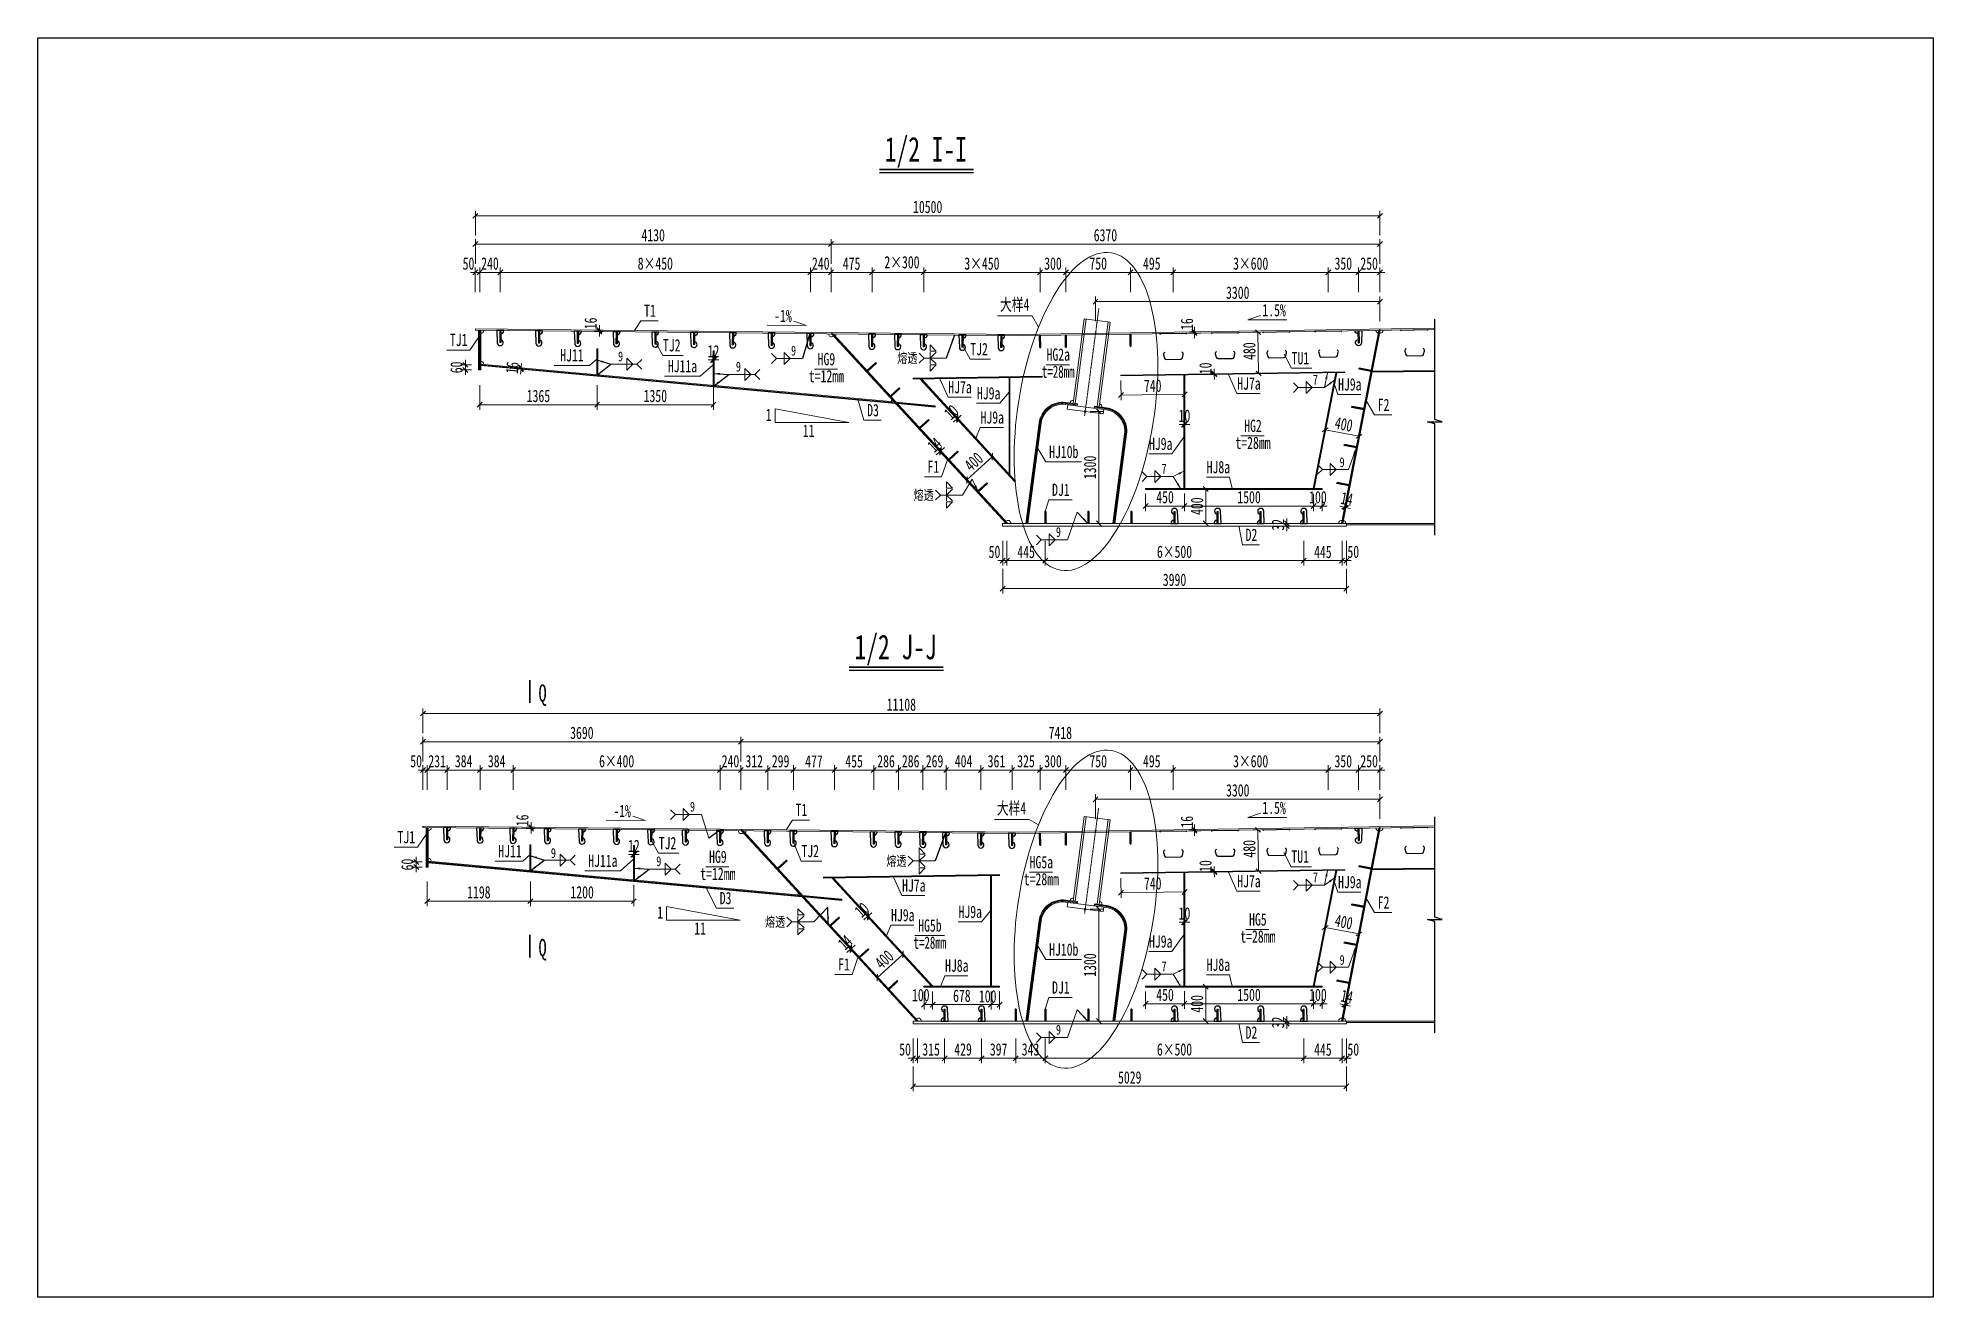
# Model space of a CAD drawing. Header units: millimetres. Extents: x 44597 to 300567, y -113054 to 73044.
# Drawn here: x 135567 to 157567, y -76511 to -61894 of the extents above; entities that cross this region are included whole.
import ezdxf
from ezdxf.enums import TextEntityAlignment as Align

# ---------------------------------------------------------------- set-up
doc = ezdxf.new("R2010")
doc.units = ezdxf.units.MM
doc.linetypes.add('CENTER2', pattern=[28.575, 19.05, -3.175, 3.175, -3.175])
doc.layers.get('Defpoints').update_dxf_attribs({"color": 8})
for name, color, linetype, lineweight in [('Dim', 4, 'Continuous', 15), ('中心线', 2, 'CENTER2', 15), ('文字', 7, 'Continuous', 15), ('标注线及字体', 2, 'Continuous', 15), ('粗线', 3, 'Continuous', 35), ('细实线', 4, 'Continuous', 15), ('钢板粗线', 1, 'Continuous', 25), ('钢板细线', 6, 'Continuous', 15)]:
    doc.layers.add(name, color=color, linetype=linetype, lineweight=lineweight)
doc.layers.add('Text', color=4, linetype='Continuous')
doc.styles.add('111', font='', dxfattribs={"width": 0.7})
doc.styles.add('BM_Dim', font='', dxfattribs={"width": 0.85})
doc.styles.add('SMEDI', font='', dxfattribs={"width": 0.75})
doc.styles.get("Standard").update_dxf_attribs({"font": ''})
doc.styles.get('111').set_extended_font_data('仿宋_GB2312')
doc.styles.get('BM_Dim').set_extended_font_data('仿宋_GB2312')
doc.styles.get('SMEDI').set_extended_font_data('仿宋_GB2312')
doc.styles.get('Standard').set_extended_font_data('仿宋_GB2312')
doc.dimstyles.new('200', dxfattribs={"dimscale": 0, "dimtxt": 2.5, "dimasz": 1, "dimexe": 1, "dimexo": 1, "dimgap": 0.6, "dimtad": 1, "dimdec": 0, "dimdsep": 46, "dimtxsty": '111', "dimblk": 'OBLIQUE', "dimcen": 0, "dimclrd": 4, "dimclre": 4, "dimclrt": 4, "dimadec": 1, "dimazin": 2, "dimtfac": 1, "dimtdec": 0, "dimtix": 1, "dimtmove": 2, "dimatfit": 3, "dimfxl": 4, "dimfxlon": 1, "dimtolj": 1, "dimlwd": -1, "dimlwe": -1, "dimarcsym": 0})
doc.dimstyles.new('MSteel_1.0_1.0', dxfattribs={"dimtxt": 3, "dimasz": 1.2, "dimexe": 1, "dimexo": 1, "dimgap": 1, "dimtad": 3, "dimtoh": 1, "dimdec": 0, "dimzin": 0, "dimdsep": 46, "dimtxsty": 'Standard', "dimblk": 'ARCHTICK', "dimcen": 0.09, "dimclrd": 3, "dimclre": 3, "dimadec": 0, "dimazin": 0, "dimtfac": 1, "dimtdec": 4, "dimtofl": 0, "dimtmove": 0, "dimatfit": 3, "dimfxl": 1, "dimtolj": 1, "dimtzin": 0, "dimarcsym": 0})

msp = doc.modelspace()

# ---------------------------------------------------------------- texts
at = {"layer": 'Text', "style": 'SMEDI', "width": 0.75}
for p in [(142300.9, -65590.6), (144309.5, -65524), (143669, -65709.6), (143136, -70818), (141521.2, -71356.5), (142744.7, -71451.8)]:
    msp.add_text('9', height=114.3, dxfattribs=at).set_placement(p, align=Align.MIDDLE_LEFT)
at = {"layer": '文字', "style": 'BM_Dim'}
for s, height, width, p in [('大样4', 142.86, 0.7, (146905.7, -65103.2)), ('T1', 142.86, 0.7, (142671.5, -65174.8)), ('TJ1', 142.86, 0.7, (140451.2, -65514.2)), ('HJ11', 142.86, 0.7, (141766.3, -65692.4)), ('TJ2', 142.86, 0.7, (142924.5, -65576.9)), ('TJ2', 142.86, 0.7, (146491.9, -65620.5)), ('HG2a', 142.86, 0.7, (147411.2, -65684.3)), ('TU1', 142.86, 0.7, (150222.2, -65726.2)), ('HJ11a', 142.86, 0.7, (143048.8, -65817.9)), ('t=28mm', 142.86, 0.65, (147411.2, -65882.7)), ('HJ7a', 142.86, 0.7, (146270.8, -66062.1)), ('HJ9a', 142.86, 0.7, (146603.5, -66132.9)), ('D3', 142.86, 0.7, (145261, -66329.6)), ('HG2', 142.86, 0.7, (149671.6, -66510.7)), ('HJ10b', 142.86, 0.7, (147475.2, -66813.8)), ('t=28mm', 142.86, 0.7, (149671.6, -66709.1)), ('DJ1', 142.86, 0.7, (147441.6, -67253.3)), ('T1', 142.86, 0.7, (144429.8, -70970.3)), ('大样4', 142.86, 0.7, (146868.4, -70951.1)), ('TJ1', 142.86, 0.7, (139842.8, -71285.2)), ('HJ11', 142.86, 0.7, (141046.9, -71448.2)), ('TJ2', 142.86, 0.7, (142875.5, -71355.3)), ('TJ2', 142.86, 0.7, (144532.3, -71447.1)), ('HJ11a', 142.86, 0.7, (142124.4, -71560.1)), ('HG9', 142.86, 0.7, (143459.6, -71513.5)), ('HG5a', 142.86, 0.7, (147214.9, -71575.8)), ('TU1', 142.86, 0.7, (150219.6, -71511.7)), ('t=12mm', 142.86, 0.7, (143459.6, -71711.9)), ('HJ7a', 142.86, 0.7, (145734.1, -71847.2)), ('t=28mm', 142.86, 0.7, (147214.9, -71774.2)), ('D3', 142.86, 0.7, (143549.3, -71993.5)), ('1', 142.9, 0.7, (142789.8, -72160.6)), ('HJ9a', 142.86, 0.7, (145606.5, -72191.3)), ('HG5b', 142.86, 0.7, (145921.2, -72312.1)), ('HJ9a', 142.86, 0.7, (146389.4, -72153.2)), ('HG5', 142.86, 0.7, (149728.2, -72241.2)), ('11', 142.86, 0.7, (143253.4, -72345.9)), ('t=28mm', 142.86, 0.65, (145921.2, -72510.5)), ('t=28mm', 142.86, 0.7, (149728.2, -72439.5)), ('F1', 142.86, 0.7, (144923.4, -72762.6)), ('HJ8a', 142.86, 0.7, (146233.3, -72777.2)), ('HJ10b', 142.86, 0.7, (147475.2, -72590.9)), ('DJ1', 142.86, 0.7, (147441.6, -73030.4))]:
    msp.add_text(s, height=height, dxfattribs=dict(at, width=width)).set_placement(p, align=Align.BOTTOM_CENTER)
at = {"layer": '文字', "style": 'BM_Dim', "width": 0.7}
for p in [(141425.1, -69599.2), (141425.1, -72554.3)]:
    msp.add_text('Q', height=200, dxfattribs=at).set_placement(p, align=Align.CENTER)
msp.add_text('-1%', height=142.86, rotation=359.42629, dxfattribs=at).set_placement((142346.9, -70981.2), align=Align.BOTTOM_CENTER)
at = {"layer": '标注线及字体', "style": '111', "width": 0.7}
for s, p in [('1/2 I-I', (145874.3, -63210)), ('1/2 J-J', (145522.8, -68987))]:
    msp.add_text(s, height=285.71, dxfattribs=at).set_placement(p, align=Align.MIDDLE)

# ---------------------------------------------------------------- blocks, each defined once
blk = doc.blocks.new('14-160加劲 无过焊孔')
at = {"layer": 'Defpoints'}
blk.add_line((38609, 32077), (38609, 32217), dxfattribs=at)
at = {"layer": '钢板粗线', "color": 7}
for p, q in [((38603, 32077), (38603, 32217)), ((38603, 32217), (38615, 32217)), ((38615, 32077), (38615, 32217)), ((38603, 32077), (38615, 32077))]:
    blk.add_line(p, q, dxfattribs=at)
blk = doc.blocks.new('全融透2')
at = {"layer": 'Dim'}
blk.add_line((0, 0), (-4.48, 0), dxfattribs=at)
for points in [[(-5.48, 1), (-4.48, 0), (-5.48, -1)], [(-2, 1.21), (-3.23, 0), (-3.23, 1.21)], [(-2, -1.21), (-3.23, 0), (-3.23, -1.21)]]:
    blk.add_lwpolyline(points, dxfattribs=at)
for points in [[(-3.23, 2.65), (-3.23, 1.41), (-2, 1.41)], [(-3.23, -2.65), (-3.23, -1.41), (-2, -1.41)]]:
    blk.add_lwpolyline(points, close=True, dxfattribs=at)
at = {"layer": 'Text', "style": 'SMEDI', "width": 0.75}
blk.add_text('熔透', height=2, dxfattribs=at).set_placement((-9.92, 0), align=Align.MIDDLE_LEFT)
blk = doc.blocks.new('_ArchTick')
at = {"color": 0, "linetype": 'ByBlock', "const_width": 0.15}
blk.add_lwpolyline([(-0.5, -0.5), (0.5, 0.5)], dxfattribs=at)
blk = doc.blocks.new('_Oblique')
at = {"color": 0, "linetype": 'ByBlock', "lineweight": -2}
blk.add_line((-0.5, -0.5), (0.5, 0.5), dxfattribs=at)
blk = doc.blocks.new('*D861')
at = {"layer": 'Defpoints', "color": 0, "transparency": 16777216}
for p in [(-717, 876), (-717, 854), (-707, 864)]:
    blk.add_point(p, dxfattribs=at)
at = {"layer": '细实线', "color": 4, "transparency": 16777216}
for p, q in [((-728, 866), (-766, 908)), ((-717, 876), (-756, 918)), ((-717, 876), (-675, 914)), ((-728, 866), (-770, 828)), ((-728, 866), (-717, 876))]:
    blk.add_line(p, q, dxfattribs=at)
at = {"layer": '细实线', "color": 4, "transparency": 16777216, "xscale": 57.14285714285715, "yscale": 57.14285714285715, "zscale": 57.14285714285715}
for p, rotation in [((-728, 866), 42.30941180379739), ((-717, 876), 222.3094118037974)]:
    blk.add_blockref('_Oblique', p, dxfattribs=dict(at, rotation=rotation))
at = {"layer": '细实线', "color": 4, "transparency": 16777216, "insert": (-790, 945), "char_height": 142.9, "attachment_point": 5, "rotation": 42.3094, "style": '111'}
blk.add_mtext('\\A1;14', dxfattribs=at)
blk = doc.blocks.new('*D862')
at = {"layer": 'Defpoints', "color": 0, "transparency": 16777216}
for p in [(-522, 1251), (-512, 1225), (-504, 1231)]:
    blk.add_point(p, dxfattribs=at)
at = {"layer": '细实线', "color": 4, "transparency": 16777216}
for p, q in [((-530, 1245), (-572, 1206)), ((-530, 1245), (-568, 1287)), ((-522, 1251), (-561, 1294)), ((-530, 1245), (-522, 1251)), ((-522, 1251), (-480, 1290))]:
    blk.add_line(p, q, dxfattribs=at)
at = {"layer": '细实线', "color": 4, "transparency": 16777216, "xscale": 57.14285714285715, "yscale": 57.14285714285715, "zscale": 57.14285714285715}
for p, rotation in [((-530, 1245), 42.3190985113926), ((-522, 1251), 222.3190985113926)]:
    blk.add_blockref('_Oblique', p, dxfattribs=dict(at, rotation=rotation))
at = {"layer": '细实线', "color": 4, "transparency": 16777216, "insert": (-595, 1323), "char_height": 142.9, "attachment_point": 5, "rotation": 42.3191, "style": '111'}
blk.add_mtext('\\A1;10', dxfattribs=at)
blk = doc.blocks.new('*D863')
at = {"layer": 'Defpoints', "color": 0, "transparency": 16777216}
for p in [(-119, 807), (-78, 762), (-374, 492)]:
    blk.add_point(p, dxfattribs=at)
at = {"layer": '细实线', "color": 4, "transparency": 16777216}
for p, q in [((-415, 537), (-119, 807)), ((-117, 804), (-158, 849)), ((-412, 535), (-453, 580))]:
    blk.add_line(p, q, dxfattribs=at)
at = {"layer": '细实线', "color": 4, "transparency": 16777216, "xscale": 57.14285714285715, "yscale": 57.14285714285715, "zscale": 57.14285714285715}
for p, rotation in [((-119, 807), 42.31909851127197), ((-415, 537), 222.319098511272)]:
    blk.add_blockref('_Oblique', p, dxfattribs=dict(at, rotation=rotation))
at = {"layer": '细实线', "color": 4, "transparency": 16777216, "insert": (-336, 748), "char_height": 142.9, "attachment_point": 5, "rotation": 42.3191, "style": '111'}
blk.add_mtext('\\A1;400', dxfattribs=at)
blk = doc.blocks.new('*D2497')
at = {"layer": 'Defpoints', "color": 0, "transparency": 16777216}
for p in [(144774, -64287), (140645, -64657), (144774, -65282)]:
    blk.add_point(p, dxfattribs=at)
at = {"layer": '细实线', "color": 4, "transparency": 16777216}
for p, q in [((140645, -64516), (140645, -64230)), ((144774, -64516), (144774, -64230)), ((140645, -64287), (144774, -64287))]:
    blk.add_line(p, q, dxfattribs=at)
at = {"layer": '细实线', "color": 4, "transparency": 16777216, "xscale": 57.14285714285715, "yscale": 57.14285714285715, "zscale": 57.14285714285715, "rotation": 180}
blk.add_blockref('_Oblique', (140645, -64287), dxfattribs=at)
at = {"layer": '细实线', "color": 4, "transparency": 16777216, "xscale": 57.14285714285715, "yscale": 57.14285714285715, "zscale": 57.14285714285715}
blk.add_blockref('_Oblique', (144774, -64287), dxfattribs=at)
at = {"layer": '细实线', "color": 4, "transparency": 16777216, "insert": (142709, -64185), "char_height": 142.9, "attachment_point": 5, "style": '111'}
blk.add_mtext('\\A1;4130', dxfattribs=at)
blk = doc.blocks.new('*D2498')
at = {"layer": 'Defpoints', "color": 0, "transparency": 16777216}
for p in [(151145, -64287), (144774, -64657), (151145, -65273)]:
    blk.add_point(p, dxfattribs=at)
at = {"layer": '细实线', "color": 4, "transparency": 16777216}
for p, q in [((144774, -64516), (144774, -64230)), ((151145, -64516), (151145, -64230)), ((144774, -64287), (151145, -64287))]:
    blk.add_line(p, q, dxfattribs=at)
at = {"layer": '细实线', "color": 4, "transparency": 16777216, "xscale": 57.14285714285715, "yscale": 57.14285714285715, "zscale": 57.14285714285715, "rotation": 180}
blk.add_blockref('_Oblique', (144774, -64287), dxfattribs=at)
at = {"layer": '细实线', "color": 4, "transparency": 16777216, "xscale": 57.14285714285715, "yscale": 57.14285714285715, "zscale": 57.14285714285715}
blk.add_blockref('_Oblique', (151145, -64287), dxfattribs=at)
at = {"layer": '细实线', "color": 4, "transparency": 16777216, "insert": (147959, -64185), "char_height": 142.9, "attachment_point": 5, "style": '111'}
blk.add_mtext('\\A1;6370', dxfattribs=at)
blk = doc.blocks.new('*D2499')
at = {"layer": 'Defpoints', "color": 0, "transparency": 16777216}
for p in [(151145, -63960), (140645, -64291), (151145, -65273)]:
    blk.add_point(p, dxfattribs=at)
at = {"layer": '细实线', "color": 4, "transparency": 16777216}
for p, q in [((140645, -64188), (140645, -63902)), ((140645, -63960), (151145, -63960)), ((151145, -64188), (151145, -63902))]:
    blk.add_line(p, q, dxfattribs=at)
at = {"layer": '细实线', "color": 4, "transparency": 16777216, "xscale": 57.14285714285715, "yscale": 57.14285714285715, "zscale": 57.14285714285715, "rotation": 180}
blk.add_blockref('_Oblique', (140645, -63960), dxfattribs=at)
at = {"layer": '细实线', "color": 4, "transparency": 16777216, "xscale": 57.14285714285715, "yscale": 57.14285714285715, "zscale": 57.14285714285715}
blk.add_blockref('_Oblique', (151145, -63960), dxfattribs=at)
at = {"layer": '细实线', "color": 4, "transparency": 16777216, "insert": (145895, -63857), "char_height": 142.9, "attachment_point": 5, "style": '111'}
blk.add_mtext('\\A1;10500', dxfattribs=at)
blk = doc.blocks.new('*D2500')
at = {"layer": 'Defpoints', "color": 0, "transparency": 16777216}
for p in [(140695, -65629), (142059, -65793), (140695, -66153)]:
    blk.add_point(p, dxfattribs=at)
at = {"layer": '细实线', "color": 4, "transparency": 16777216}
for p, q in [((140695, -65925), (140695, -66210)), ((142059, -65925), (142059, -66210)), ((142059, -66153), (140695, -66153))]:
    blk.add_line(p, q, dxfattribs=at)
at = {"layer": '细实线', "color": 4, "transparency": 16777216, "xscale": 57.14285714285715, "yscale": 57.14285714285715, "zscale": 57.14285714285715, "rotation": 180}
blk.add_blockref('_Oblique', (140695, -66153), dxfattribs=at)
at = {"layer": '细实线', "color": 4, "transparency": 16777216, "xscale": 57.14285714285715, "yscale": 57.14285714285715, "zscale": 57.14285714285715}
blk.add_blockref('_Oblique', (142059, -66153), dxfattribs=at)
at = {"layer": '细实线', "color": 4, "transparency": 16777216, "insert": (141377, -66051), "char_height": 142.9, "attachment_point": 5, "style": '111'}
blk.add_mtext('\\A1;1365', dxfattribs=at)
blk = doc.blocks.new('*D2501')
at = {"layer": 'Defpoints', "color": 0, "transparency": 16777216}
for p in [(142059, -65793), (143409, -65858), (142059, -66153)]:
    blk.add_point(p, dxfattribs=at)
at = {"layer": '细实线', "color": 4, "transparency": 16777216}
for p, q in [((142059, -65925), (142059, -66210)), ((143409, -65925), (143409, -66210)), ((143409, -66153), (142059, -66153))]:
    blk.add_line(p, q, dxfattribs=at)
at = {"layer": '细实线', "color": 4, "transparency": 16777216, "xscale": 57.14285714285715, "yscale": 57.14285714285715, "zscale": 57.14285714285715, "rotation": 180}
blk.add_blockref('_Oblique', (142059, -66153), dxfattribs=at)
at = {"layer": '细实线', "color": 4, "transparency": 16777216, "xscale": 57.14285714285715, "yscale": 57.14285714285715, "zscale": 57.14285714285715}
blk.add_blockref('_Oblique', (143409, -66153), dxfattribs=at)
at = {"layer": '细实线', "color": 4, "transparency": 16777216, "insert": (142734, -66051), "char_height": 142.9, "attachment_point": 5, "style": '111'}
blk.add_mtext('\\A1;1350', dxfattribs=at)
blk = doc.blocks.new('*D2502')
at = {"layer": 'Defpoints', "color": 0, "transparency": 16777216}
for p in [(146766, -67546), (150756, -67558), (146766, -68287)]:
    blk.add_point(p, dxfattribs=at)
at = {"layer": '细实线', "color": 4, "transparency": 16777216}
for p, q in [((146766, -68058), (146766, -68344)), ((150756, -68058), (150756, -68344)), ((150756, -68287), (146766, -68287))]:
    blk.add_line(p, q, dxfattribs=at)
at = {"layer": '细实线', "color": 4, "transparency": 16777216, "xscale": 57.14285714285715, "yscale": 57.14285714285715, "zscale": 57.14285714285715, "rotation": 180}
blk.add_blockref('_Oblique', (146766, -68287), dxfattribs=at)
at = {"layer": '细实线', "color": 4, "transparency": 16777216, "xscale": 57.14285714285715, "yscale": 57.14285714285715, "zscale": 57.14285714285715}
blk.add_blockref('_Oblique', (150756, -68287), dxfattribs=at)
at = {"layer": '细实线', "color": 4, "transparency": 16777216, "insert": (148761, -68185), "char_height": 142.9, "attachment_point": 5, "style": '111'}
blk.add_mtext('\\A1;3990', dxfattribs=at)
blk = doc.blocks.new('*D2503')
at = {"layer": 'Defpoints', "color": 0, "transparency": 16777216}
for p in [(146816, -67530), (146766, -67546), (146766, -67962)]:
    blk.add_point(p, dxfattribs=at)
at = {"layer": '细实线', "color": 4, "transparency": 16777216}
for p, q in [((146766, -67734), (146766, -68020)), ((146816, -67734), (146816, -68020)), ((146766, -67962), (146709, -67962)), ((146816, -67962), (146766, -67962)), ((146816, -67962), (146873, -67962))]:
    blk.add_line(p, q, dxfattribs=at)
at = {"layer": '细实线', "color": 4, "transparency": 16777216, "xscale": 57.14285714285715, "yscale": 57.14285714285715, "zscale": 57.14285714285715}
blk.add_blockref('_Oblique', (146766, -67962), dxfattribs=at)
at = {"layer": '细实线', "color": 4, "transparency": 16777216, "xscale": 57.14285714285715, "yscale": 57.14285714285715, "zscale": 57.14285714285715, "rotation": 180}
blk.add_blockref('_Oblique', (146816, -67962), dxfattribs=at)
at = {"layer": '细实线', "color": 4, "transparency": 16777216, "insert": (146671, -67860), "char_height": 142.9, "attachment_point": 5, "style": '111'}
blk.add_mtext('\\A1;50', dxfattribs=at)
blk = doc.blocks.new('*D2504')
at = {"layer": 'Defpoints', "color": 0, "transparency": 16777216}
for p in [(146816, -67530), (147261, -67530), (146816, -67962)]:
    blk.add_point(p, dxfattribs=at)
at = {"layer": '细实线', "color": 4, "transparency": 16777216}
for p, q in [((146816, -67734), (146816, -68020)), ((147261, -67734), (147261, -68020)), ((147261, -67962), (146816, -67962))]:
    blk.add_line(p, q, dxfattribs=at)
at = {"layer": '细实线', "color": 4, "transparency": 16777216, "xscale": 57.14285714285715, "yscale": 57.14285714285715, "zscale": 57.14285714285715, "rotation": 180}
blk.add_blockref('_Oblique', (146816, -67962), dxfattribs=at)
at = {"layer": '细实线', "color": 4, "transparency": 16777216, "xscale": 57.14285714285715, "yscale": 57.14285714285715, "zscale": 57.14285714285715}
blk.add_blockref('_Oblique', (147261, -67962), dxfattribs=at)
at = {"layer": '细实线', "color": 4, "transparency": 16777216, "insert": (147038, -67862), "char_height": 142.9, "attachment_point": 5, "style": '111'}
blk.add_mtext('\\A1;445', dxfattribs=at)
blk = doc.blocks.new('角焊缝1')
at = {"layer": 'Dim'}
blk.add_line((-3101.17, 370.22), (-3106.48, 370.22), dxfattribs=at)
blk.add_lwpolyline([(-3107.48, 369.22), (-3106.48, 370.22), (-3107.48, 371.22)], dxfattribs=at)
blk.add_lwpolyline([(-3104.91, 371.45), (-3104.91, 368.99), (-3103.68, 370.22)], close=True, dxfattribs=at)
blk = doc.blocks.new('角焊缝2')
at = {"layer": 'Dim'}
blk.add_line((-3138.01, 370.22), (-3132.7, 370.22), dxfattribs=at)
blk.add_lwpolyline([(-3134.75, 371.45), (-3134.75, 368.99), (-3133.52, 370.22)], close=True, dxfattribs=at)
blk.add_lwpolyline([(-3131.7, 369.22), (-3132.7, 370.22), (-3131.7, 371.22)], dxfattribs=at)
blk = doc.blocks.new('*D2505')
at = {"layer": 'Defpoints', "color": 0, "transparency": 16777216}
for p in [(143403, -65666), (143415, -65632), (143415, -65666)]:
    blk.add_point(p, dxfattribs=at)
at = {"layer": '细实线', "color": 4, "transparency": 16777216}
for p, q in [((143403, -65632), (143346, -65632)), ((143403, -65632), (143403, -65575)), ((143403, -65632), (143415, -65632)), ((143415, -65632), (143415, -65575)), ((143415, -65632), (143472, -65632))]:
    blk.add_line(p, q, dxfattribs=at)
at = {"layer": '细实线', "color": 4, "transparency": 16777216, "xscale": 57.14285714285715, "yscale": 57.14285714285715, "zscale": 57.14285714285715}
blk.add_blockref('_Oblique', (143403, -65632), dxfattribs=at)
at = {"layer": '细实线', "color": 4, "transparency": 16777216, "xscale": 57.14285714285715, "yscale": 57.14285714285715, "zscale": 57.14285714285715, "rotation": 180}
blk.add_blockref('_Oblique', (143415, -65632), dxfattribs=at)
at = {"layer": '细实线', "color": 4, "transparency": 16777216, "insert": (143409, -65531), "char_height": 142.9, "attachment_point": 5, "style": '111'}
blk.add_mtext('\\A1;12', dxfattribs=at)
blk = doc.blocks.new('*D2506')
at = {"layer": 'Defpoints', "color": 0, "transparency": 16777216}
for p in [(147724, -66230), (147711, -67530), (147882, -67530)]:
    blk.add_point(p, dxfattribs=at)
at = {"layer": '细实线', "color": 4, "transparency": 16777216}
for p, q in [((147781, -66230), (147939, -66230)), ((147882, -66230), (147882, -67530)), ((147768, -67530), (147939, -67530))]:
    blk.add_line(p, q, dxfattribs=at)
at = {"layer": '细实线', "color": 4, "transparency": 16777216, "xscale": 57.14285714285715, "yscale": 57.14285714285715, "zscale": 57.14285714285715}
for p, rotation in [((147882, -66230), 90), ((147882, -67530), 270)]:
    blk.add_blockref('_Oblique', p, dxfattribs=dict(at, rotation=rotation))
at = {"layer": '细实线', "color": 4, "transparency": 16777216, "insert": (147780, -66880), "char_height": 142.9, "attachment_point": 5, "rotation": 90, "style": '111'}
blk.add_mtext('\\A1;1300', dxfattribs=at)
blk = doc.blocks.new('*D2507')
at = {"layer": 'Defpoints', "color": 0, "transparency": 16777216}
for p in [(140529, -65749), (140657, -65689), (140657, -65749)]:
    blk.add_point(p, dxfattribs=at)
at = {"layer": '细实线', "color": 4, "transparency": 16777216}
for p, q in [((140599, -65689), (140472, -65689)), ((140599, -65749), (140472, -65749)), ((140529, -65689), (140529, -65631)), ((140529, -65689), (140529, -65749)), ((140529, -65749), (140529, -65806))]:
    blk.add_line(p, q, dxfattribs=at)
at = {"layer": '细实线', "color": 4, "transparency": 16777216, "xscale": 57.14285714285715, "yscale": 57.14285714285715, "zscale": 57.14285714285715}
for p, rotation in [((140529, -65689), 270), ((140529, -65749), 90)]:
    blk.add_blockref('_Oblique', p, dxfattribs=dict(at, rotation=rotation))
at = {"layer": '细实线', "color": 4, "transparency": 16777216, "insert": (140427, -65719), "char_height": 142.9, "attachment_point": 5, "rotation": 90, "style": '111'}
blk.add_mtext('\\A1;60', dxfattribs=at)
blk = doc.blocks.new('*D2508')
at = {"layer": 'Defpoints', "color": 0, "transparency": 16777216}
for p in [(145250, -64616), (144774, -65282), (145250, -65335)]:
    blk.add_point(p, dxfattribs=at)
at = {"layer": '细实线', "color": 4, "transparency": 16777216}
for p, q in [((144774, -64845), (144774, -64559)), ((144774, -64616), (145250, -64616)), ((145250, -64845), (145250, -64559))]:
    blk.add_line(p, q, dxfattribs=at)
at = {"layer": '细实线', "color": 4, "transparency": 16777216, "xscale": 57.14285714285715, "yscale": 57.14285714285715, "zscale": 57.14285714285715, "rotation": 180}
blk.add_blockref('_Oblique', (144774, -64616), dxfattribs=at)
at = {"layer": '细实线', "color": 4, "transparency": 16777216, "xscale": 57.14285714285715, "yscale": 57.14285714285715, "zscale": 57.14285714285715}
blk.add_blockref('_Oblique', (145250, -64616), dxfattribs=at)
at = {"layer": '细实线', "color": 4, "transparency": 16777216, "insert": (145012, -64515), "char_height": 142.9, "attachment_point": 5, "style": '111'}
blk.add_mtext('\\A1;475', dxfattribs=at)
blk = doc.blocks.new('*D2509')
at = {"layer": 'Defpoints', "color": 0, "transparency": 16777216}
for p in [(145250, -64616), (145250, -65335), (145850, -65341)]:
    blk.add_point(p, dxfattribs=at)
at = {"layer": '细实线', "color": 4, "transparency": 16777216}
for p, q in [((145250, -64845), (145250, -64559)), ((145850, -64616), (145250, -64616)), ((145850, -64845), (145850, -64559))]:
    blk.add_line(p, q, dxfattribs=at)
at = {"layer": '细实线', "color": 4, "transparency": 16777216, "xscale": 57.14285714285715, "yscale": 57.14285714285715, "zscale": 57.14285714285715, "rotation": 180}
blk.add_blockref('_Oblique', (145250, -64616), dxfattribs=at)
at = {"layer": '细实线', "color": 4, "transparency": 16777216, "xscale": 57.14285714285715, "yscale": 57.14285714285715, "zscale": 57.14285714285715}
blk.add_blockref('_Oblique', (145850, -64616), dxfattribs=at)
at = {"layer": '细实线', "color": 4, "transparency": 16777216, "insert": (145597, -64499), "char_height": 142.9, "attachment_point": 5, "style": '111'}
blk.add_mtext('\\A1;2×300', dxfattribs=at)
blk = doc.blocks.new('*D2510')
at = {"layer": 'Defpoints', "color": 0, "transparency": 16777216}
for p in [(147200, -64616), (145850, -65341), (147200, -65348)]:
    blk.add_point(p, dxfattribs=at)
at = {"layer": '细实线', "color": 4, "transparency": 16777216}
for p, q in [((145850, -64845), (145850, -64559)), ((145850, -64616), (147200, -64616)), ((147200, -64845), (147200, -64559))]:
    blk.add_line(p, q, dxfattribs=at)
at = {"layer": '细实线', "color": 4, "transparency": 16777216, "xscale": 57.14285714285715, "yscale": 57.14285714285715, "zscale": 57.14285714285715, "rotation": 180}
blk.add_blockref('_Oblique', (145850, -64616), dxfattribs=at)
at = {"layer": '细实线', "color": 4, "transparency": 16777216, "xscale": 57.14285714285715, "yscale": 57.14285714285715, "zscale": 57.14285714285715}
blk.add_blockref('_Oblique', (147200, -64616), dxfattribs=at)
at = {"layer": '细实线', "color": 4, "transparency": 16777216, "insert": (146525, -64514), "char_height": 142.9, "attachment_point": 5, "style": '111'}
blk.add_mtext('\\A1;3×450', dxfattribs=at)
blk = doc.blocks.new('12-140加劲 有过焊孔')
at = {"layer": 'Defpoints'}
blk.add_line((0, 0), (0, 140), dxfattribs=at)
at = {"layer": '钢板粗线', "color": 7}
for p, q in [((-6, 0), (-6, 140)), ((-6, 140), (6, 140)), ((6, 0), (6, 140)), ((41, 0), (35, 141)), ((-41, 0), (41, 0))]:
    blk.add_line(p, q, dxfattribs=at)
for centre, start, end in [((-6, 0), 90, 180), ((0, 140), 2.441, 260.1291)]:
    blk.add_arc(centre, 35, start, end, dxfattribs=at)
blk = doc.blocks.new('*D2511')
at = {"layer": 'Defpoints', "color": 0, "transparency": 16777216}
for p in [(140695, -64616), (140644, -65254), (140695, -65289)]:
    blk.add_point(p, dxfattribs=at)
at = {"layer": '细实线', "color": 4, "transparency": 16777216}
for p, q in [((140644, -64616), (140587, -64616)), ((140644, -64845), (140644, -64559)), ((140644, -64616), (140695, -64616)), ((140695, -64845), (140695, -64559)), ((140695, -64616), (140752, -64616))]:
    blk.add_line(p, q, dxfattribs=at)
at = {"layer": '细实线', "color": 4, "transparency": 16777216, "xscale": 57.14285714285715, "yscale": 57.14285714285715, "zscale": 57.14285714285715}
blk.add_blockref('_Oblique', (140644, -64616), dxfattribs=at)
at = {"layer": '细实线', "color": 4, "transparency": 16777216, "xscale": 57.14285714285715, "yscale": 57.14285714285715, "zscale": 57.14285714285715, "rotation": 180}
blk.add_blockref('_Oblique', (140695, -64616), dxfattribs=at)
at = {"layer": '细实线', "color": 4, "transparency": 16777216, "insert": (140565, -64514), "char_height": 142.9, "attachment_point": 5, "style": '111'}
blk.add_mtext('\\A1;50', dxfattribs=at)
blk = doc.blocks.new('*D2512')
at = {"layer": 'Defpoints', "color": 0, "transparency": 16777216}
for p in [(140934, -64616), (140695, -65289), (140934, -65291)]:
    blk.add_point(p, dxfattribs=at)
at = {"layer": '细实线', "color": 4, "transparency": 16777216}
for p, q in [((140695, -64616), (140637, -64616)), ((140695, -64845), (140695, -64559)), ((140695, -64616), (140934, -64616)), ((140934, -64845), (140934, -64559)), ((140934, -64616), (140992, -64616))]:
    blk.add_line(p, q, dxfattribs=at)
at = {"layer": '细实线', "color": 4, "transparency": 16777216, "xscale": 57.14285714285715, "yscale": 57.14285714285715, "zscale": 57.14285714285715}
blk.add_blockref('_Oblique', (140695, -64616), dxfattribs=at)
at = {"layer": '细实线', "color": 4, "transparency": 16777216, "xscale": 57.14285714285715, "yscale": 57.14285714285715, "zscale": 57.14285714285715, "rotation": 180}
blk.add_blockref('_Oblique', (140934, -64616), dxfattribs=at)
at = {"layer": '细实线', "color": 4, "transparency": 16777216, "insert": (140814, -64514), "char_height": 142.9, "attachment_point": 5, "style": '111'}
blk.add_mtext('\\A1;240', dxfattribs=at)
blk = doc.blocks.new('*D2513')
at = {"layer": 'Defpoints', "color": 0, "transparency": 16777216}
for p in [(144534, -64616), (140934, -65292), (144534, -65328)]:
    blk.add_point(p, dxfattribs=at)
at = {"layer": '细实线', "color": 4, "transparency": 16777216}
for p, q in [((140934, -64845), (140934, -64559)), ((140934, -64616), (144534, -64616)), ((144534, -64845), (144534, -64559))]:
    blk.add_line(p, q, dxfattribs=at)
at = {"layer": '细实线', "color": 4, "transparency": 16777216, "xscale": 57.14285714285715, "yscale": 57.14285714285715, "zscale": 57.14285714285715, "rotation": 180}
blk.add_blockref('_Oblique', (140934, -64616), dxfattribs=at)
at = {"layer": '细实线', "color": 4, "transparency": 16777216, "xscale": 57.14285714285715, "yscale": 57.14285714285715, "zscale": 57.14285714285715}
blk.add_blockref('_Oblique', (144534, -64616), dxfattribs=at)
at = {"layer": '细实线', "color": 4, "transparency": 16777216, "insert": (142734, -64514), "char_height": 142.9, "attachment_point": 5, "style": '111'}
blk.add_mtext('\\A1;8×450', dxfattribs=at)
blk = doc.blocks.new('*D2514')
at = {"layer": 'Defpoints', "color": 0, "transparency": 16777216}
for p in [(144774, -64616), (144534, -65327), (144774, -65282)]:
    blk.add_point(p, dxfattribs=at)
at = {"layer": '细实线', "color": 4, "transparency": 16777216}
for p, q in [((144534, -64616), (144477, -64616)), ((144534, -64845), (144534, -64559)), ((144534, -64616), (144774, -64616)), ((144774, -64845), (144774, -64559)), ((144774, -64616), (144831, -64616))]:
    blk.add_line(p, q, dxfattribs=at)
at = {"layer": '细实线', "color": 4, "transparency": 16777216, "xscale": 57.14285714285715, "yscale": 57.14285714285715, "zscale": 57.14285714285715}
blk.add_blockref('_Oblique', (144534, -64616), dxfattribs=at)
at = {"layer": '细实线', "color": 4, "transparency": 16777216, "xscale": 57.14285714285715, "yscale": 57.14285714285715, "zscale": 57.14285714285715, "rotation": 180}
blk.add_blockref('_Oblique', (144774, -64616), dxfattribs=at)
at = {"layer": '细实线', "color": 4, "transparency": 16777216, "insert": (144654, -64514), "char_height": 142.9, "attachment_point": 5, "style": '111'}
blk.add_mtext('\\A1;240', dxfattribs=at)
blk = doc.blocks.new('*D2515')
at = {"layer": 'Defpoints', "color": 0, "transparency": 16777216}
for p in [(142086, -65303), (142187, -65288), (142187, -65304)]:
    blk.add_point(p, dxfattribs=at)
at = {"layer": '细实线', "color": 4, "transparency": 16777216}
for p, q in [((142130, -65303), (142028, -65302)), ((142130, -65287), (142029, -65286)), ((142086, -65303), (142085, -65360)), ((142086, -65287), (142086, -65230)), ((142086, -65287), (142086, -65303))]:
    blk.add_line(p, q, dxfattribs=at)
at = {"layer": '细实线', "color": 4, "transparency": 16777216, "xscale": 57.1428571428572, "yscale": 57.1428571428572, "zscale": 57.1428571428572}
for p, rotation in [((142086, -65287), 269.4262908392901), ((142086, -65303), 89.42629083929008)]:
    blk.add_blockref('_Oblique', p, dxfattribs=dict(at, rotation=rotation))
at = {"layer": '细实线', "color": 4, "transparency": 16777216, "insert": (141983, -65208), "char_height": 142.9, "attachment_point": 5, "rotation": 89.4263, "style": '111'}
blk.add_mtext('\\A1;16', dxfattribs=at)
blk = doc.blocks.new('*D6216')
at = {"layer": 'Defpoints', "color": 0}
for p in [(139, 2946), (139, 2270), (389, 2290)]:
    blk.add_point(p, dxfattribs=at)
at = {"layer": '细实线', "color": 4}
for p, q in [((139, 2946), (82, 2946)), ((139, 2718), (139, 3003)), ((389, 2946), (139, 2946)), ((389, 2718), (389, 3003)), ((389, 2946), (446, 2946))]:
    blk.add_line(p, q, dxfattribs=at)
at = {"layer": '细实线', "color": 4, "xscale": 57.14285714285715, "yscale": 57.14285714285715, "zscale": 57.14285714285715}
blk.add_blockref('_Oblique', (139, 2946), dxfattribs=at)
at = {"layer": '细实线', "color": 4, "xscale": 57.14285714285715, "yscale": 57.14285714285715, "zscale": 57.14285714285715, "rotation": 180}
blk.add_blockref('_Oblique', (389, 2946), dxfattribs=at)
at = {"layer": '细实线', "color": 4, "insert": (264, 3048), "char_height": 142.9, "attachment_point": 5, "style": '111'}
blk.add_mtext('\\A1;250', dxfattribs=at)
blk = doc.blocks.new('*D6217')
at = {"layer": 'Defpoints', "color": 0}
for p in [(-211, 2946), (-2011, 2238), (-211, 2264)]:
    blk.add_point(p, dxfattribs=at)
at = {"layer": '细实线', "color": 4}
for p, q in [((-2011, 2718), (-2011, 3003)), ((-2011, 2946), (-211, 2946)), ((-211, 2718), (-211, 3003))]:
    blk.add_line(p, q, dxfattribs=at)
at = {"layer": '细实线', "color": 4, "xscale": 57.14285714285715, "yscale": 57.14285714285715, "zscale": 57.14285714285715, "rotation": 180}
blk.add_blockref('_Oblique', (-2011, 2946), dxfattribs=at)
at = {"layer": '细实线', "color": 4, "xscale": 57.14285714285715, "yscale": 57.14285714285715, "zscale": 57.14285714285715}
blk.add_blockref('_Oblique', (-211, 2946), dxfattribs=at)
at = {"layer": '细实线', "color": 4, "insert": (-1111, 3048), "char_height": 142.9, "attachment_point": 5, "style": '111'}
blk.add_mtext('\\A1;3×600', dxfattribs=at)
blk = doc.blocks.new('*D6218')
at = {"layer": 'Defpoints', "color": 0}
for p in [(-211, 2946), (-211, 2264), (139, 2270)]:
    blk.add_point(p, dxfattribs=at)
at = {"layer": '细实线', "color": 4}
for p, q in [((-211, 2718), (-211, 3003)), ((139, 2946), (-211, 2946)), ((139, 2718), (139, 3003))]:
    blk.add_line(p, q, dxfattribs=at)
at = {"layer": '细实线', "color": 4, "xscale": 57.14285714285715, "yscale": 57.14285714285715, "zscale": 57.14285714285715, "rotation": 180}
blk.add_blockref('_Oblique', (-211, 2946), dxfattribs=at)
at = {"layer": '细实线', "color": 4, "xscale": 57.14285714285715, "yscale": 57.14285714285715, "zscale": 57.14285714285715}
blk.add_blockref('_Oblique', (139, 2946), dxfattribs=at)
at = {"layer": '细实线', "color": 4, "insert": (-36, 3048), "char_height": 142.9, "attachment_point": 5, "style": '111'}
blk.add_mtext('\\A1;350', dxfattribs=at)
blk = doc.blocks.new('*D6219')
at = {"layer": 'Defpoints', "color": 0}
for p in [(-691, 0), (-551, 32), (-551, 0)]:
    blk.add_point(p, dxfattribs=at)
at = {"layer": '细实线', "color": 4}
for p, q in [((-608, 32), (-748, 32)), ((-608, 0), (-748, 0)), ((-691, 32), (-691, 89)), ((-691, 32), (-691, 0)), ((-691, 0), (-691, -57))]:
    blk.add_line(p, q, dxfattribs=at)
at = {"layer": '细实线', "color": 4, "xscale": 57.14285714285715, "yscale": 57.14285714285715, "zscale": 57.14285714285715}
for p, rotation in [((-691, 32), 270), ((-691, 0), 90)]:
    blk.add_blockref('_Oblique', p, dxfattribs=dict(at, rotation=rotation))
at = {"layer": '细实线', "color": 4, "insert": (-793, 16), "char_height": 142.9, "attachment_point": 5, "rotation": 90, "style": '111'}
blk.add_mtext('\\A1;32', dxfattribs=at)
blk = doc.blocks.new('*D6220')
at = {"layer": 'Defpoints', "color": 0}
for p in [(-50, 32), (0, 32), (-50, -400)]:
    blk.add_point(p, dxfattribs=at)
at = {"layer": '细实线', "color": 4}
for p, q in [((-50, -172), (-50, -457)), ((0, -172), (0, -457)), ((-50, -400), (-107, -400)), ((0, -400), (-50, -400)), ((0, -400), (57, -400))]:
    blk.add_line(p, q, dxfattribs=at)
at = {"layer": '细实线', "color": 4, "xscale": 57.14285714285715, "yscale": 57.14285714285715, "zscale": 57.14285714285715}
blk.add_blockref('_Oblique', (-50, -400), dxfattribs=at)
at = {"layer": '细实线', "color": 4, "xscale": 57.14285714285715, "yscale": 57.14285714285715, "zscale": 57.14285714285715, "rotation": 180}
blk.add_blockref('_Oblique', (0, -400), dxfattribs=at)
at = {"layer": '细实线', "color": 4, "insert": (80, -298), "char_height": 142.9, "attachment_point": 5, "style": '111'}
blk.add_mtext('\\A1;50', dxfattribs=at)
blk = doc.blocks.new('*D6221')
at = {"layer": 'Defpoints', "color": 0}
for p in [(-1601, 432), (-1632, 32), (-1601, 32)]:
    blk.add_point(p, dxfattribs=at)
at = {"layer": '细实线', "color": 4}
for p, q in [((-1632, 432), (-1689, 432)), ((-1632, 432), (-1632, 32)), ((-1632, 32), (-1689, 32))]:
    blk.add_line(p, q, dxfattribs=at)
at = {"layer": '细实线', "color": 4, "xscale": 57.14285714285715, "yscale": 57.14285714285715, "zscale": 57.14285714285715}
for p, rotation in [((-1632, 432), 90), ((-1632, 32), 270)]:
    blk.add_blockref('_Oblique', p, dxfattribs=dict(at, rotation=rotation))
at = {"layer": '细实线', "color": 4, "insert": (-1734, 232), "char_height": 142.9, "attachment_point": 5, "rotation": 90, "style": '111'}
blk.add_mtext('\\A1;400', dxfattribs=at)
blk = doc.blocks.new('*D6222')
at = {"layer": 'Defpoints', "color": 0}
for p in [(-495, 32), (-50, 32), (-495, -400)]:
    blk.add_point(p, dxfattribs=at)
at = {"layer": '细实线', "color": 4}
for p, q in [((-495, -172), (-495, -457)), ((-50, -172), (-50, -457)), ((-50, -400), (-495, -400))]:
    blk.add_line(p, q, dxfattribs=at)
at = {"layer": '细实线', "color": 4, "xscale": 57.14285714285715, "yscale": 57.14285714285715, "zscale": 57.14285714285715, "rotation": 180}
blk.add_blockref('_Oblique', (-495, -400), dxfattribs=at)
at = {"layer": '细实线', "color": 4, "xscale": 57.14285714285715, "yscale": 57.14285714285715, "zscale": 57.14285714285715}
blk.add_blockref('_Oblique', (-50, -400), dxfattribs=at)
at = {"layer": '细实线', "color": 4, "insert": (-273, -300), "char_height": 142.9, "attachment_point": 5, "style": '111'}
blk.add_mtext('\\A1;445', dxfattribs=at)
blk = doc.blocks.new('*D6223')
at = {"layer": 'Defpoints', "color": 0}
for p in [(-3495, 32), (-495, 32), (-3495, -400)]:
    blk.add_point(p, dxfattribs=at)
at = {"layer": '细实线', "color": 4}
for p, q in [((-3495, -172), (-3495, -457)), ((-495, -172), (-495, -457)), ((-495, -400), (-3495, -400))]:
    blk.add_line(p, q, dxfattribs=at)
at = {"layer": '细实线', "color": 4, "xscale": 57.14285714285715, "yscale": 57.14285714285715, "zscale": 57.14285714285715, "rotation": 180}
blk.add_blockref('_Oblique', (-3495, -400), dxfattribs=at)
at = {"layer": '细实线', "color": 4, "xscale": 57.14285714285715, "yscale": 57.14285714285715, "zscale": 57.14285714285715}
blk.add_blockref('_Oblique', (-495, -400), dxfattribs=at)
at = {"layer": '细实线', "color": 4, "insert": (-1995, -298), "char_height": 142.9, "attachment_point": 5, "style": '111'}
blk.add_mtext('\\A1;6×500', dxfattribs=at)
blk = doc.blocks.new('*D6224')
at = {"layer": 'Defpoints', "color": 0}
for p in [(-2506, 2946), (-2506, 2230), (-2011, 2238)]:
    blk.add_point(p, dxfattribs=at)
at = {"layer": '细实线', "color": 4}
for p, q in [((-2506, 2718), (-2506, 3003)), ((-2011, 2946), (-2506, 2946)), ((-2011, 2718), (-2011, 3003))]:
    blk.add_line(p, q, dxfattribs=at)
at = {"layer": '细实线', "color": 4, "xscale": 57.14285714285715, "yscale": 57.14285714285715, "zscale": 57.14285714285715, "rotation": 180}
blk.add_blockref('_Oblique', (-2506, 2946), dxfattribs=at)
at = {"layer": '细实线', "color": 4, "xscale": 57.14285714285715, "yscale": 57.14285714285715, "zscale": 57.14285714285715}
blk.add_blockref('_Oblique', (-2011, 2946), dxfattribs=at)
at = {"layer": '细实线', "color": 4, "insert": (-2259, 3048), "char_height": 142.9, "attachment_point": 5, "style": '111'}
blk.add_mtext('\\A1;495', dxfattribs=at)
blk = doc.blocks.new('U型肋1')
at = {"layer": 'Defpoints'}
blk.add_line((-160, 0), (160, 0), dxfattribs=at)
at = {"layer": '钢板粗线', "color": 6}
for p, q in [((148, -10), (160, 0)), ((-148, -10), (-160, 0))]:
    blk.add_line(p, q, dxfattribs=at)
blk.add_lwpolyline([(-99, -220, 0.414266), (-114, -245), (-104, -285, 0.348876), (-85, -300), (85, -300, 0.348876), (104, -285), (114, -245, 0.414091), (99, -220, 0.414091)], format="xyb", dxfattribs=at)
blk = doc.blocks.new('*D6225')
at = {"layer": 'Defpoints', "color": 0}
for p in [(-1010, 2253), (-1020, 1772), (-1003, 1773)]:
    blk.add_point(p, dxfattribs=at)
at = {"layer": '细实线', "color": 4}
for p, q in [((-1027, 2252), (-1084, 2251)), ((-1027, 2252), (-1020, 1772)), ((-1020, 1772), (-1077, 1771))]:
    blk.add_line(p, q, dxfattribs=at)
at = {"layer": '细实线', "color": 4, "xscale": 57.14285714285715, "yscale": 57.14285714285715, "zscale": 57.14285714285715}
for p, rotation in [((-1027, 2252), 90.85937224365445), ((-1020, 1772), 270.8593722436545)]:
    blk.add_blockref('_Oblique', p, dxfattribs=dict(at, rotation=rotation))
at = {"layer": '细实线', "color": 4, "insert": (-1126, 2032), "char_height": 142.9, "attachment_point": 5, "rotation": 90.8594, "style": '111'}
blk.add_mtext('\\A1;480', dxfattribs=at)
blk = doc.blocks.new('*D6226')
at = {"layer": 'Defpoints', "color": 0}
for p in [(-2330, 432), (-1880, 437), (-1880, 234)]:
    blk.add_point(p, dxfattribs=at)
at = {"layer": '细实线', "color": 4}
for p, q in [((-2330, 375), (-2330, 176)), ((-2330, 234), (-1880, 234)), ((-1880, 380), (-1880, 176))]:
    blk.add_line(p, q, dxfattribs=at)
at = {"layer": '细实线', "color": 4, "xscale": 57.14285714285715, "yscale": 57.14285714285715, "zscale": 57.14285714285715, "rotation": 180}
blk.add_blockref('_Oblique', (-2330, 234), dxfattribs=at)
at = {"layer": '细实线', "color": 4, "xscale": 57.14285714285715, "yscale": 57.14285714285715, "zscale": 57.14285714285715}
blk.add_blockref('_Oblique', (-1880, 234), dxfattribs=at)
at = {"layer": '细实线', "color": 4, "insert": (-2105, 336), "char_height": 142.9, "attachment_point": 5, "style": '111'}
blk.add_mtext('\\A1;450', dxfattribs=at)
blk = doc.blocks.new('*D6227')
at = {"layer": 'Defpoints', "color": 0}
for p in [(-1880, 437), (-380, 432), (-380, 234)]:
    blk.add_point(p, dxfattribs=at)
at = {"layer": '细实线', "color": 4}
for p, q in [((-1880, 380), (-1880, 176)), ((-1880, 234), (-380, 234)), ((-380, 375), (-380, 176))]:
    blk.add_line(p, q, dxfattribs=at)
at = {"layer": '细实线', "color": 4, "xscale": 57.14285714285715, "yscale": 57.14285714285715, "zscale": 57.14285714285715, "rotation": 180}
blk.add_blockref('_Oblique', (-1880, 234), dxfattribs=at)
at = {"layer": '细实线', "color": 4, "xscale": 57.14285714285715, "yscale": 57.14285714285715, "zscale": 57.14285714285715}
blk.add_blockref('_Oblique', (-380, 234), dxfattribs=at)
at = {"layer": '细实线', "color": 4, "insert": (-1130, 336), "char_height": 142.9, "attachment_point": 5, "style": '111'}
blk.add_mtext('\\A1;1500', dxfattribs=at)
blk = doc.blocks.new('*D6228')
at = {"layer": 'Defpoints', "color": 0}
for p in [(-380, 432), (-380, 234), (-280, 436)]:
    blk.add_point(p, dxfattribs=at)
at = {"layer": '细实线', "color": 4}
for p, q in [((-380, 234), (-437, 234)), ((-380, 375), (-380, 176)), ((-280, 234), (-380, 234)), ((-280, 379), (-280, 176)), ((-280, 234), (-223, 234))]:
    blk.add_line(p, q, dxfattribs=at)
at = {"layer": '细实线', "color": 4, "xscale": 57.14285714285715, "yscale": 57.14285714285715, "zscale": 57.14285714285715}
blk.add_blockref('_Oblique', (-380, 234), dxfattribs=at)
at = {"layer": '细实线', "color": 4, "xscale": 57.14285714285715, "yscale": 57.14285714285715, "zscale": 57.14285714285715, "rotation": 180}
blk.add_blockref('_Oblique', (-280, 234), dxfattribs=at)
at = {"layer": '细实线', "color": 4, "insert": (-330, 336), "char_height": 142.9, "attachment_point": 5, "style": '111'}
blk.add_mtext('\\A1;100', dxfattribs=at)
blk = doc.blocks.new('*D6229')
at = {"layer": 'Defpoints', "color": 0}
for p in [(-220, 1252), (172, 1175), (147, 1043)]:
    blk.add_point(p, dxfattribs=at)
at = {"layer": '细实线', "color": 4}
for p, q in [((-231, 1196), (-257, 1063)), ((-246, 1119), (147, 1043)), ((161, 1119), (136, 987))]:
    blk.add_line(p, q, dxfattribs=at)
at = {"layer": '细实线', "color": 4, "xscale": 57.14285714285715, "yscale": 57.14285714285715, "zscale": 57.14285714285715}
for p, rotation in [((-246, 1119), 169.0000000000063), ((147, 1043), 349.0000000000063)]:
    blk.add_blockref('_Oblique', p, dxfattribs=dict(at, rotation=rotation))
at = {"layer": '细实线', "color": 4, "insert": (-30, 1182), "char_height": 142.9, "attachment_point": 5, "rotation": 349, "style": '111'}
blk.add_mtext('\\A1;400', dxfattribs=at)
blk = doc.blocks.new('*D6230')
at = {"layer": 'Defpoints', "color": 0}
for p in [(-1885, 1148), (-1875, 1179), (-1875, 1148)]:
    blk.add_point(p, dxfattribs=at)
at = {"layer": '细实线', "color": 4}
for p, q in [((-1885, 1179), (-1942, 1179)), ((-1885, 1179), (-1885, 1236)), ((-1885, 1179), (-1875, 1179)), ((-1875, 1179), (-1875, 1236)), ((-1875, 1179), (-1818, 1179))]:
    blk.add_line(p, q, dxfattribs=at)
at = {"layer": '细实线', "color": 4, "xscale": 57.14285714285715, "yscale": 57.14285714285715, "zscale": 57.14285714285715}
blk.add_blockref('_Oblique', (-1885, 1179), dxfattribs=at)
at = {"layer": '细实线', "color": 4, "xscale": 57.14285714285715, "yscale": 57.14285714285715, "zscale": 57.14285714285715, "rotation": 180}
blk.add_blockref('_Oblique', (-1875, 1179), dxfattribs=at)
at = {"layer": '细实线', "color": 4, "insert": (-1880, 1281), "char_height": 142.9, "attachment_point": 5, "style": '111'}
blk.add_mtext('\\A1;10', dxfattribs=at)
blk = doc.blocks.new('*D6231')
at = {"layer": 'Defpoints', "color": 0}
for p in [(-1499, 1770), (-1499, 1760), (-1533, 1760)]:
    blk.add_point(p, dxfattribs=at)
at = {"layer": '细实线', "color": 4}
for p, q in [((-1533, 1770), (-1590, 1769)), ((-1533, 1770), (-1534, 1827)), ((-1533, 1770), (-1533, 1760)), ((-1533, 1760), (-1590, 1759)), ((-1533, 1760), (-1532, 1702))]:
    blk.add_line(p, q, dxfattribs=at)
at = {"layer": '细实线', "color": 4, "xscale": 57.14285714285715, "yscale": 57.14285714285715, "zscale": 57.14285714285715}
for p, rotation in [((-1533, 1770), 270.8593722430711), ((-1533, 1760), 90.85937224307112)]:
    blk.add_blockref('_Oblique', p, dxfattribs=dict(at, rotation=rotation))
at = {"layer": '细实线', "color": 4, "insert": (-1635, 1832), "char_height": 142.9, "attachment_point": 5, "rotation": 90.8594, "style": '111'}
blk.add_mtext('\\A1;10', dxfattribs=at)
blk = doc.blocks.new('*D6232')
at = {"layer": 'Defpoints', "color": 0}
for p in [(-26, 195), (-12, 192), (-7, 218)]:
    blk.add_point(p, dxfattribs=at)
at = {"layer": '细实线', "color": 4}
for p, q in [((-21, 220), (-77, 231)), ((-21, 220), (-10, 276)), ((-21, 220), (-7, 218)), ((-7, 218), (4, 274)), ((-7, 218), (49, 207))]:
    blk.add_line(p, q, dxfattribs=at)
at = {"layer": '细实线', "color": 4, "xscale": 57.14285714285715, "yscale": 57.14285714285715, "zscale": 57.14285714285715}
for p, rotation in [((-21, 220), 348.9999999999793), ((-7, 218), 168.9999999999793)]:
    blk.add_blockref('_Oblique', p, dxfattribs=dict(at, rotation=rotation))
at = {"layer": '细实线', "color": 4, "insert": (6, 318), "char_height": 142.9, "attachment_point": 5, "rotation": 349, "style": '111'}
blk.add_mtext('\\A1;14', dxfattribs=at)
blk = doc.blocks.new('12-140加劲 无过焊孔')
at = {"layer": 'Defpoints'}
blk.add_line((38947, 32077), (38947, 32217), dxfattribs=at)
at = {"layer": '钢板粗线', "color": 7}
for p, q in [((38941, 32077), (38941, 32217)), ((38941, 32217), (38953, 32217)), ((38953, 32077), (38953, 32217)), ((38941, 32077), (38953, 32077))]:
    blk.add_line(p, q, dxfattribs=at)
blk = doc.blocks.new('*D6233')
at = {"layer": 'Defpoints', "color": 0}
for p in [(-1764, 2241), (-1633, 2259), (-1633, 2243)]:
    blk.add_point(p, dxfattribs=at)
at = {"layer": '细实线', "color": 4}
for p, q in [((-1690, 2258), (-1821, 2256)), ((-1690, 2242), (-1821, 2240)), ((-1764, 2257), (-1765, 2314)), ((-1764, 2257), (-1764, 2241)), ((-1764, 2241), (-1763, 2184))]:
    blk.add_line(p, q, dxfattribs=at)
at = {"layer": '细实线', "color": 4, "xscale": 57.14285714285715, "yscale": 57.14285714285715, "zscale": 57.14285714285715}
for p, rotation in [((-1764, 2257), 270.8593722436533), ((-1764, 2241), 90.8593722436533)]:
    blk.add_blockref('_Oblique', p, dxfattribs=dict(at, rotation=rotation))
at = {"layer": '细实线', "color": 4, "insert": (-1850, 2345), "char_height": 142.9, "attachment_point": 5, "rotation": 90.8594, "style": '111'}
blk.add_mtext('\\A1;16', dxfattribs=at)
blk = doc.blocks.new('*D6234')
at = {"layer": 'Defpoints', "color": 0}
for p in [(389, 2607), (-2912, 2240), (389, 2290)]:
    blk.add_point(p, dxfattribs=at)
at = {"layer": '细实线', "color": 4}
for p, q in [((-2912, 2379), (-2912, 2665)), ((389, 2379), (389, 2665)), ((-2912, 2607), (389, 2607))]:
    blk.add_line(p, q, dxfattribs=at)
at = {"layer": '细实线', "color": 4, "xscale": 57.14285714285715, "yscale": 57.14285714285715, "zscale": 57.14285714285715, "rotation": 180}
blk.add_blockref('_Oblique', (-2912, 2607), dxfattribs=at)
at = {"layer": '细实线', "color": 4, "xscale": 57.14285714285715, "yscale": 57.14285714285715, "zscale": 57.14285714285715}
blk.add_blockref('_Oblique', (389, 2607), dxfattribs=at)
at = {"layer": '细实线', "color": 4, "insert": (-1261, 2710), "char_height": 142.9, "attachment_point": 5, "style": '111'}
blk.add_mtext('\\A1;3300', dxfattribs=at)
blk = doc.blocks.new('*D6235')
at = {"layer": 'Defpoints', "color": 0}
for p in [(-3256, 2946), (-3556, 2214), (-3256, 2219)]:
    blk.add_point(p, dxfattribs=at)
at = {"layer": '细实线', "color": 4}
for p, q in [((-3556, 2718), (-3556, 3003)), ((-3556, 2946), (-3256, 2946)), ((-3256, 2718), (-3256, 3003))]:
    blk.add_line(p, q, dxfattribs=at)
at = {"layer": '细实线', "color": 4, "xscale": 57.14285714285715, "yscale": 57.14285714285715, "zscale": 57.14285714285715, "rotation": 180}
blk.add_blockref('_Oblique', (-3556, 2946), dxfattribs=at)
at = {"layer": '细实线', "color": 4, "xscale": 57.14285714285715, "yscale": 57.14285714285715, "zscale": 57.14285714285715}
blk.add_blockref('_Oblique', (-3256, 2946), dxfattribs=at)
at = {"layer": '细实线', "color": 4, "insert": (-3406, 3048), "char_height": 142.9, "attachment_point": 5, "style": '111'}
blk.add_mtext('\\A1;300', dxfattribs=at)
blk = doc.blocks.new('*D6236')
at = {"layer": 'Defpoints', "color": 0}
for p in [(-2506, 2946), (-3256, 2219), (-2506, 2230)]:
    blk.add_point(p, dxfattribs=at)
at = {"layer": '细实线', "color": 4}
for p, q in [((-3256, 2718), (-3256, 3003)), ((-3256, 2946), (-2506, 2946)), ((-2506, 2718), (-2506, 3003))]:
    blk.add_line(p, q, dxfattribs=at)
at = {"layer": '细实线', "color": 4, "xscale": 57.14285714285715, "yscale": 57.14285714285715, "zscale": 57.14285714285715, "rotation": 180}
blk.add_blockref('_Oblique', (-3256, 2946), dxfattribs=at)
at = {"layer": '细实线', "color": 4, "xscale": 57.14285714285715, "yscale": 57.14285714285715, "zscale": 57.14285714285715}
blk.add_blockref('_Oblique', (-2506, 2946), dxfattribs=at)
at = {"layer": '细实线', "color": 4, "insert": (-2881, 3048), "char_height": 142.9, "attachment_point": 5, "style": '111'}
blk.add_mtext('\\A1;750', dxfattribs=at)
blk = doc.blocks.new('*D6237')
at = {"layer": 'Defpoints', "color": 0}
for p in [(-2620, 1748), (-1880, 1759), (-2617, 1521)]:
    blk.add_point(p, dxfattribs=at)
at = {"layer": '细实线', "color": 4}
for p, q in [((-2619, 1691), (-2616, 1464)), ((-1879, 1702), (-1876, 1475)), ((-1877, 1532), (-2617, 1521))]:
    blk.add_line(p, q, dxfattribs=at)
at = {"layer": '细实线', "color": 4, "xscale": 57.14285714285715, "yscale": 57.14285714285715, "zscale": 57.14285714285715}
for p, rotation in [((-2617, 1521), 180.8593722433884), ((-1877, 1532), 0.8593722433884116)]:
    blk.add_blockref('_Oblique', p, dxfattribs=dict(at, rotation=rotation))
at = {"layer": '细实线', "color": 4, "insert": (-2248, 1629), "char_height": 142.9, "attachment_point": 5, "rotation": 0.8594, "style": '111'}
blk.add_mtext('\\A1;740', dxfattribs=at)
blk = doc.blocks.new('*D2516')
at = {"layer": 'Defpoints', "color": 0, "transparency": 16777216}
for p in [(141175, -65740), (141206, -65743), (141208, -65727)]:
    blk.add_point(p, dxfattribs=at)
at = {"layer": '细实线', "color": 4, "transparency": 16777216}
for p, q in [((141175, -65740), (141118, -65735)), ((141177, -65725), (141120, -65719)), ((141175, -65740), (141170, -65797)), ((141177, -65725), (141175, -65740)), ((141177, -65725), (141182, -65668))]:
    blk.add_line(p, q, dxfattribs=at)
at = {"layer": '细实线', "color": 4, "transparency": 16777216, "xscale": 57.14285714285715, "yscale": 57.14285714285715, "zscale": 57.14285714285715}
for p, rotation in [((141175, -65740), 84.79551855728839), ((141177, -65725), 264.7955185572884)]:
    blk.add_blockref('_Oblique', p, dxfattribs=dict(at, rotation=rotation))
at = {"layer": '细实线', "color": 4, "transparency": 16777216, "insert": (141074, -65723), "char_height": 142.9, "attachment_point": 5, "rotation": 84.7955, "style": '111'}
blk.add_mtext('\\A1;16', dxfattribs=at)
blk = doc.blocks.new('*D2517')
at = {"layer": 'Defpoints', "color": 0, "transparency": 16777216}
for p in [(145010, -72464), (145010, -72485), (145021, -72475)]:
    blk.add_point(p, dxfattribs=at)
at = {"layer": '细实线', "color": 4, "transparency": 16777216}
for p, q in [((144999, -72473), (144957, -72511)), ((144999, -72473), (144961, -72431)), ((145010, -72464), (144971, -72421)), ((144999, -72473), (145010, -72464)), ((145010, -72464), (145052, -72425))]:
    blk.add_line(p, q, dxfattribs=at)
at = {"layer": '细实线', "color": 4, "transparency": 16777216, "xscale": 57.14285714285715, "yscale": 57.14285714285715, "zscale": 57.14285714285715}
for p, rotation in [((144999, -72473), 42.30941180362122), ((145010, -72464), 222.3094118036212)]:
    blk.add_blockref('_Oblique', p, dxfattribs=dict(at, rotation=rotation))
at = {"layer": '细实线', "color": 4, "transparency": 16777216, "insert": (144937, -72394), "char_height": 142.9, "attachment_point": 5, "rotation": 42.3094, "style": '111'}
blk.add_mtext('\\A1;14', dxfattribs=at)
blk = doc.blocks.new('*D2518')
at = {"layer": 'Defpoints', "color": 0, "transparency": 16777216}
for p in [(145205, -72088), (145216, -72114), (145223, -72108)]:
    blk.add_point(p, dxfattribs=at)
at = {"layer": '细实线', "color": 4, "transparency": 16777216}
for p, q in [((145198, -72095), (145155, -72133)), ((145198, -72095), (145159, -72052)), ((145205, -72088), (145167, -72046)), ((145198, -72095), (145205, -72088)), ((145205, -72088), (145247, -72049))]:
    blk.add_line(p, q, dxfattribs=at)
at = {"layer": '细实线', "color": 4, "transparency": 16777216, "xscale": 57.14285714285715, "yscale": 57.14285714285715, "zscale": 57.14285714285715}
for p, rotation in [((145198, -72095), 42.31909851133648), ((145205, -72088), 222.3190985113364)]:
    blk.add_blockref('_Oblique', p, dxfattribs=dict(at, rotation=rotation))
at = {"layer": '细实线', "color": 4, "transparency": 16777216, "insert": (145132, -72016), "char_height": 142.9, "attachment_point": 5, "rotation": 42.3191, "style": '111'}
blk.add_mtext('\\A1;10', dxfattribs=at)
blk = doc.blocks.new('*D2519')
at = {"layer": 'Defpoints', "color": 0, "transparency": 16777216}
for p in [(145608, -72533), (145649, -72578), (145353, -72847)]:
    blk.add_point(p, dxfattribs=at)
at = {"layer": '细实线', "color": 4, "transparency": 16777216}
for p, q in [((145312, -72802), (145608, -72533)), ((145611, -72535), (145570, -72490)), ((145315, -72804), (145274, -72760))]:
    blk.add_line(p, q, dxfattribs=at)
at = {"layer": '细实线', "color": 4, "transparency": 16777216, "xscale": 57.14285714285715, "yscale": 57.14285714285715, "zscale": 57.14285714285715}
for p, rotation in [((145608, -72533), 42.31909851127786), ((145312, -72802), 222.3190985112778)]:
    blk.add_blockref('_Oblique', p, dxfattribs=dict(at, rotation=rotation))
at = {"layer": '细实线', "color": 4, "transparency": 16777216, "insert": (145391, -72592), "char_height": 142.9, "attachment_point": 5, "rotation": 42.3191, "style": '111'}
blk.add_mtext('\\A1;400', dxfattribs=at)
blk = doc.blocks.new('*D2520')
at = {"layer": 'Defpoints', "color": 0, "transparency": 16777216}
for p in [(143726, -70064), (140036, -71051), (143726, -71080)]:
    blk.add_point(p, dxfattribs=at)
at = {"layer": '细实线', "color": 4, "transparency": 16777216}
for p, q in [((140036, -70293), (140036, -70007)), ((140036, -70064), (143726, -70064)), ((143726, -70293), (143726, -70007))]:
    blk.add_line(p, q, dxfattribs=at)
at = {"layer": '细实线', "color": 4, "transparency": 16777216, "xscale": 57.14285714285715, "yscale": 57.14285714285715, "zscale": 57.14285714285715, "rotation": 180}
blk.add_blockref('_Oblique', (140036, -70064), dxfattribs=at)
at = {"layer": '细实线', "color": 4, "transparency": 16777216, "xscale": 57.14285714285715, "yscale": 57.14285714285715, "zscale": 57.14285714285715}
blk.add_blockref('_Oblique', (143726, -70064), dxfattribs=at)
at = {"layer": '细实线', "color": 4, "transparency": 16777216, "insert": (141881, -69962), "char_height": 142.9, "attachment_point": 5, "style": '111'}
blk.add_mtext('\\A1;3690', dxfattribs=at)
blk = doc.blocks.new('*D2521')
at = {"layer": 'Defpoints', "color": 0, "transparency": 16777216}
for p in [(151145, -70064), (151145, -71050), (143726, -71080)]:
    blk.add_point(p, dxfattribs=at)
at = {"layer": '细实线', "color": 4, "transparency": 16777216}
for p, q in [((143726, -70293), (143726, -70007)), ((143726, -70064), (151145, -70064)), ((151145, -70293), (151145, -70007))]:
    blk.add_line(p, q, dxfattribs=at)
at = {"layer": '细实线', "color": 4, "transparency": 16777216, "xscale": 57.14285714285715, "yscale": 57.14285714285715, "zscale": 57.14285714285715, "rotation": 180}
blk.add_blockref('_Oblique', (143726, -70064), dxfattribs=at)
at = {"layer": '细实线', "color": 4, "transparency": 16777216, "xscale": 57.14285714285715, "yscale": 57.14285714285715, "zscale": 57.14285714285715}
blk.add_blockref('_Oblique', (151145, -70064), dxfattribs=at)
at = {"layer": '细实线', "color": 4, "transparency": 16777216, "insert": (147435, -69962), "char_height": 142.9, "attachment_point": 5, "style": '111'}
blk.add_mtext('\\A1;7418', dxfattribs=at)
blk = doc.blocks.new('*D2522')
at = {"layer": 'Defpoints', "color": 0, "transparency": 16777216}
for p in [(151145, -69737), (140036, -70150), (151145, -71050)]:
    blk.add_point(p, dxfattribs=at)
at = {"layer": '细实线', "color": 4, "transparency": 16777216}
for p, q in [((140036, -69965), (140036, -69679)), ((140036, -69737), (151145, -69737)), ((151145, -69965), (151145, -69679))]:
    blk.add_line(p, q, dxfattribs=at)
at = {"layer": '细实线', "color": 4, "transparency": 16777216, "xscale": 57.14285714285715, "yscale": 57.14285714285715, "zscale": 57.14285714285715, "rotation": 180}
blk.add_blockref('_Oblique', (140036, -69737), dxfattribs=at)
at = {"layer": '细实线', "color": 4, "transparency": 16777216, "xscale": 57.14285714285715, "yscale": 57.14285714285715, "zscale": 57.14285714285715}
blk.add_blockref('_Oblique', (151145, -69737), dxfattribs=at)
at = {"layer": '细实线', "color": 4, "transparency": 16777216, "insert": (145590, -69634), "char_height": 142.9, "attachment_point": 5, "style": '111'}
blk.add_mtext('\\A1;11108', dxfattribs=at)
blk = doc.blocks.new('*D2523')
at = {"layer": 'Defpoints', "color": 0, "transparency": 16777216}
for p in [(140086, -71489), (141284, -71586), (140086, -71915)]:
    blk.add_point(p, dxfattribs=at)
at = {"layer": '细实线', "color": 4, "transparency": 16777216}
for p, q in [((140086, -71687), (140086, -71972)), ((141284, -71687), (141284, -71972)), ((141284, -71915), (140086, -71915))]:
    blk.add_line(p, q, dxfattribs=at)
at = {"layer": '细实线', "color": 4, "transparency": 16777216, "xscale": 57.14285714285715, "yscale": 57.14285714285715, "zscale": 57.14285714285715, "rotation": 180}
blk.add_blockref('_Oblique', (140086, -71915), dxfattribs=at)
at = {"layer": '细实线', "color": 4, "transparency": 16777216, "xscale": 57.14285714285715, "yscale": 57.14285714285715, "zscale": 57.14285714285715}
blk.add_blockref('_Oblique', (141284, -71915), dxfattribs=at)
at = {"layer": '细实线', "color": 4, "transparency": 16777216, "insert": (140685, -71813), "char_height": 142.9, "attachment_point": 5, "style": '111'}
blk.add_mtext('\\A1;1198', dxfattribs=at)
blk = doc.blocks.new('*D2524')
at = {"layer": 'Defpoints', "color": 0, "transparency": 16777216}
for p in [(141284, -71586), (142484, -71669), (141284, -71915)]:
    blk.add_point(p, dxfattribs=at)
at = {"layer": '细实线', "color": 4, "transparency": 16777216}
for p, q in [((141284, -71687), (141284, -71972)), ((142484, -71915), (141284, -71915)), ((142484, -71726), (142484, -71972))]:
    blk.add_line(p, q, dxfattribs=at)
at = {"layer": '细实线', "color": 4, "transparency": 16777216, "xscale": 57.14285714285715, "yscale": 57.14285714285715, "zscale": 57.14285714285715, "rotation": 180}
blk.add_blockref('_Oblique', (141284, -71915), dxfattribs=at)
at = {"layer": '细实线', "color": 4, "transparency": 16777216, "xscale": 57.14285714285715, "yscale": 57.14285714285715, "zscale": 57.14285714285715}
blk.add_blockref('_Oblique', (142484, -71915), dxfattribs=at)
at = {"layer": '细实线', "color": 4, "transparency": 16777216, "insert": (141884, -71813), "char_height": 142.9, "attachment_point": 5, "style": '111'}
blk.add_mtext('\\A1;1200', dxfattribs=at)
blk = doc.blocks.new('*D2525')
at = {"layer": 'Defpoints', "color": 0, "transparency": 16777216}
for p in [(145727, -73339), (150756, -73335), (145727, -74064)]:
    blk.add_point(p, dxfattribs=at)
at = {"layer": '细实线', "color": 4, "transparency": 16777216}
for p, q in [((145727, -73836), (145727, -74121)), ((150756, -73836), (150756, -74121)), ((150756, -74064), (145727, -74064))]:
    blk.add_line(p, q, dxfattribs=at)
at = {"layer": '细实线', "color": 4, "transparency": 16777216, "xscale": 57.14285714285715, "yscale": 57.14285714285715, "zscale": 57.14285714285715, "rotation": 180}
blk.add_blockref('_Oblique', (145727, -74064), dxfattribs=at)
at = {"layer": '细实线', "color": 4, "transparency": 16777216, "xscale": 57.14285714285715, "yscale": 57.14285714285715, "zscale": 57.14285714285715}
blk.add_blockref('_Oblique', (150756, -74064), dxfattribs=at)
at = {"layer": '细实线', "color": 4, "transparency": 16777216, "insert": (148241, -73962), "char_height": 142.9, "attachment_point": 5, "style": '111'}
blk.add_mtext('\\A1;5029', dxfattribs=at)
blk = doc.blocks.new('*D2526')
at = {"layer": 'Defpoints', "color": 0, "transparency": 16777216}
for p in [(145727, -73323), (145777, -73307), (145727, -73739)]:
    blk.add_point(p, dxfattribs=at)
at = {"layer": '细实线', "color": 4, "transparency": 16777216}
for p, q in [((145727, -73511), (145727, -73797)), ((145777, -73511), (145777, -73797)), ((145727, -73739), (145670, -73739)), ((145777, -73739), (145727, -73739)), ((145777, -73739), (145834, -73739))]:
    blk.add_line(p, q, dxfattribs=at)
at = {"layer": '细实线', "color": 4, "transparency": 16777216, "xscale": 57.14285714285715, "yscale": 57.14285714285715, "zscale": 57.14285714285715}
blk.add_blockref('_Oblique', (145727, -73739), dxfattribs=at)
at = {"layer": '细实线', "color": 4, "transparency": 16777216, "xscale": 57.14285714285715, "yscale": 57.14285714285715, "zscale": 57.14285714285715, "rotation": 180}
blk.add_blockref('_Oblique', (145777, -73739), dxfattribs=at)
at = {"layer": '细实线', "color": 4, "transparency": 16777216, "insert": (145633, -73637), "char_height": 142.9, "attachment_point": 5, "style": '111'}
blk.add_mtext('\\A1;50', dxfattribs=at)
blk = doc.blocks.new('*D2527')
at = {"layer": 'Defpoints', "color": 0, "transparency": 16777216}
for p in [(146918, -73307), (147261, -73307), (146918, -73739)]:
    blk.add_point(p, dxfattribs=at)
at = {"layer": '细实线', "color": 4, "transparency": 16777216}
for p, q in [((146918, -73511), (146918, -73797)), ((147261, -73511), (147261, -73797)), ((147261, -73739), (146918, -73739))]:
    blk.add_line(p, q, dxfattribs=at)
at = {"layer": '细实线', "color": 4, "transparency": 16777216, "xscale": 57.14285714285715, "yscale": 57.14285714285715, "zscale": 57.14285714285715, "rotation": 180}
blk.add_blockref('_Oblique', (146918, -73739), dxfattribs=at)
at = {"layer": '细实线', "color": 4, "transparency": 16777216, "xscale": 57.14285714285715, "yscale": 57.14285714285715, "zscale": 57.14285714285715}
blk.add_blockref('_Oblique', (147261, -73739), dxfattribs=at)
at = {"layer": '细实线', "color": 4, "transparency": 16777216, "insert": (147089, -73637), "char_height": 142.9, "attachment_point": 5, "style": '111'}
blk.add_mtext('\\A1;343', dxfattribs=at)
blk = doc.blocks.new('*D2528')
at = {"layer": 'Defpoints', "color": 0, "transparency": 16777216}
for p in [(142479, -71408), (142491, -71374), (142491, -71408)]:
    blk.add_point(p, dxfattribs=at)
at = {"layer": '细实线', "color": 4, "transparency": 16777216}
for p, q in [((142479, -71374), (142422, -71374)), ((142479, -71374), (142479, -71317)), ((142479, -71374), (142491, -71374)), ((142491, -71374), (142491, -71317)), ((142491, -71374), (142548, -71374))]:
    blk.add_line(p, q, dxfattribs=at)
at = {"layer": '细实线', "color": 4, "transparency": 16777216, "xscale": 57.14285714285715, "yscale": 57.14285714285715, "zscale": 57.14285714285715}
blk.add_blockref('_Oblique', (142479, -71374), dxfattribs=at)
at = {"layer": '细实线', "color": 4, "transparency": 16777216, "xscale": 57.14285714285715, "yscale": 57.14285714285715, "zscale": 57.14285714285715, "rotation": 180}
blk.add_blockref('_Oblique', (142491, -71374), dxfattribs=at)
at = {"layer": '细实线', "color": 4, "transparency": 16777216, "insert": (142485, -71274), "char_height": 142.9, "attachment_point": 5, "style": '111'}
blk.add_mtext('\\A1;12', dxfattribs=at)
blk = doc.blocks.new('*D2529')
at = {"layer": 'Defpoints', "color": 0, "transparency": 16777216}
for p in [(147724, -72007), (147711, -73307), (147882, -73307)]:
    blk.add_point(p, dxfattribs=at)
at = {"layer": '细实线', "color": 4, "transparency": 16777216}
for p, q in [((147781, -72007), (147939, -72007)), ((147882, -72007), (147882, -73307)), ((147768, -73307), (147939, -73307))]:
    blk.add_line(p, q, dxfattribs=at)
at = {"layer": '细实线', "color": 4, "transparency": 16777216, "xscale": 57.14285714285715, "yscale": 57.14285714285715, "zscale": 57.14285714285715}
for p, rotation in [((147882, -72007), 90), ((147882, -73307), 270)]:
    blk.add_blockref('_Oblique', p, dxfattribs=dict(at, rotation=rotation))
at = {"layer": '细实线', "color": 4, "transparency": 16777216, "insert": (147780, -72657), "char_height": 142.9, "attachment_point": 5, "rotation": 90, "style": '111'}
blk.add_mtext('\\A1;1300', dxfattribs=at)
blk = doc.blocks.new('*D2530')
at = {"layer": 'Defpoints', "color": 0, "transparency": 16777216}
for p in [(140086, -71460), (139959, -71520), (140086, -71520)]:
    blk.add_point(p, dxfattribs=at)
at = {"layer": '细实线', "color": 4, "transparency": 16777216}
for p, q in [((140029, -71460), (139902, -71460)), ((139959, -71460), (139959, -71402)), ((139959, -71460), (139959, -71520)), ((140029, -71520), (139902, -71520)), ((139959, -71520), (139959, -71577))]:
    blk.add_line(p, q, dxfattribs=at)
at = {"layer": '细实线', "color": 4, "transparency": 16777216, "xscale": 57.14285714285715, "yscale": 57.14285714285715, "zscale": 57.14285714285715}
for p, rotation in [((139959, -71460), 270), ((139959, -71520), 90)]:
    blk.add_blockref('_Oblique', p, dxfattribs=dict(at, rotation=rotation))
at = {"layer": '细实线', "color": 4, "transparency": 16777216, "insert": (139857, -71490), "char_height": 142.9, "attachment_point": 5, "rotation": 90, "style": '111'}
blk.add_mtext('\\A1;60', dxfattribs=at)
blk = doc.blocks.new('*D2531')
at = {"layer": 'Defpoints', "color": 0, "transparency": 16777216}
for p in [(145269, -70393), (144814, -71045), (145269, -71064)]:
    blk.add_point(p, dxfattribs=at)
at = {"layer": '细实线', "color": 4, "transparency": 16777216}
for p, q in [((144814, -70622), (144814, -70336)), ((144814, -70393), (145269, -70393)), ((145269, -70622), (145269, -70336))]:
    blk.add_line(p, q, dxfattribs=at)
at = {"layer": '细实线', "color": 4, "transparency": 16777216, "xscale": 57.14285714285715, "yscale": 57.14285714285715, "zscale": 57.14285714285715, "rotation": 180}
blk.add_blockref('_Oblique', (144814, -70393), dxfattribs=at)
at = {"layer": '细实线', "color": 4, "transparency": 16777216, "xscale": 57.14285714285715, "yscale": 57.14285714285715, "zscale": 57.14285714285715}
blk.add_blockref('_Oblique', (145269, -70393), dxfattribs=at)
at = {"layer": '细实线', "color": 4, "transparency": 16777216, "insert": (145041, -70292), "char_height": 142.9, "attachment_point": 5, "style": '111'}
blk.add_mtext('\\A1;455', dxfattribs=at)
blk = doc.blocks.new('*D2532')
at = {"layer": 'Defpoints', "color": 0, "transparency": 16777216}
for p in [(147200, -70393), (146875, -71102), (147200, -71125)]:
    blk.add_point(p, dxfattribs=at)
at = {"layer": '细实线', "color": 4, "transparency": 16777216}
for p, q in [((146875, -70622), (146875, -70336)), ((146875, -70393), (147200, -70393)), ((147200, -70622), (147200, -70336))]:
    blk.add_line(p, q, dxfattribs=at)
at = {"layer": '细实线', "color": 4, "transparency": 16777216, "xscale": 57.14285714285715, "yscale": 57.14285714285715, "zscale": 57.14285714285715, "rotation": 180}
blk.add_blockref('_Oblique', (146875, -70393), dxfattribs=at)
at = {"layer": '细实线', "color": 4, "transparency": 16777216, "xscale": 57.14285714285715, "yscale": 57.14285714285715, "zscale": 57.14285714285715}
blk.add_blockref('_Oblique', (147200, -70393), dxfattribs=at)
at = {"layer": '细实线', "color": 4, "transparency": 16777216, "insert": (147037, -70291), "char_height": 142.9, "attachment_point": 5, "style": '111'}
blk.add_mtext('\\A1;325', dxfattribs=at)
blk = doc.blocks.new('*D2533')
at = {"layer": 'Defpoints', "color": 0, "transparency": 16777216}
for p in [(140086, -70393), (140036, -71031), (140086, -71066)]:
    blk.add_point(p, dxfattribs=at)
at = {"layer": '细实线', "color": 4, "transparency": 16777216}
for p, q in [((140036, -70393), (139979, -70393)), ((140036, -70622), (140036, -70336)), ((140036, -70393), (140086, -70393)), ((140086, -70622), (140086, -70336)), ((140086, -70393), (140143, -70393))]:
    blk.add_line(p, q, dxfattribs=at)
at = {"layer": '细实线', "color": 4, "transparency": 16777216, "xscale": 57.14285714285715, "yscale": 57.14285714285715, "zscale": 57.14285714285715}
blk.add_blockref('_Oblique', (140036, -70393), dxfattribs=at)
at = {"layer": '细实线', "color": 4, "transparency": 16777216, "xscale": 57.14285714285715, "yscale": 57.14285714285715, "zscale": 57.14285714285715, "rotation": 180}
blk.add_blockref('_Oblique', (140086, -70393), dxfattribs=at)
at = {"layer": '细实线', "color": 4, "transparency": 16777216, "insert": (139957, -70291), "char_height": 142.9, "attachment_point": 5, "style": '111'}
blk.add_mtext('\\A1;50', dxfattribs=at)
blk = doc.blocks.new('*D2534')
at = {"layer": 'Defpoints', "color": 0, "transparency": 16777216}
for p in [(140317, -70393), (140086, -71065), (140317, -71062)]:
    blk.add_point(p, dxfattribs=at)
at = {"layer": '细实线', "color": 4, "transparency": 16777216}
for p, q in [((140086, -70393), (140029, -70393)), ((140086, -70622), (140086, -70336)), ((140086, -70393), (140317, -70393)), ((140317, -70622), (140317, -70336)), ((140317, -70393), (140374, -70393))]:
    blk.add_line(p, q, dxfattribs=at)
at = {"layer": '细实线', "color": 4, "transparency": 16777216, "xscale": 57.14285714285715, "yscale": 57.14285714285715, "zscale": 57.14285714285715}
blk.add_blockref('_Oblique', (140086, -70393), dxfattribs=at)
at = {"layer": '细实线', "color": 4, "transparency": 16777216, "xscale": 57.14285714285715, "yscale": 57.14285714285715, "zscale": 57.14285714285715, "rotation": 180}
blk.add_blockref('_Oblique', (140317, -70393), dxfattribs=at)
at = {"layer": '细实线', "color": 4, "transparency": 16777216, "insert": (140201, -70291), "char_height": 142.9, "attachment_point": 5, "style": '111'}
blk.add_mtext('\\A1;231', dxfattribs=at)
blk = doc.blocks.new('*D2535')
at = {"layer": 'Defpoints', "color": 0, "transparency": 16777216}
for p in [(143486, -70393), (141084, -71009), (143486, -71066)]:
    blk.add_point(p, dxfattribs=at)
at = {"layer": '细实线', "color": 4, "transparency": 16777216}
for p, q in [((141084, -70622), (141084, -70336)), ((141084, -70393), (143486, -70393)), ((143486, -70622), (143486, -70336))]:
    blk.add_line(p, q, dxfattribs=at)
at = {"layer": '细实线', "color": 4, "transparency": 16777216, "xscale": 57.14285714285715, "yscale": 57.14285714285715, "zscale": 57.14285714285715, "rotation": 180}
blk.add_blockref('_Oblique', (141084, -70393), dxfattribs=at)
at = {"layer": '细实线', "color": 4, "transparency": 16777216, "xscale": 57.14285714285715, "yscale": 57.14285714285715, "zscale": 57.14285714285715}
blk.add_blockref('_Oblique', (143486, -70393), dxfattribs=at)
at = {"layer": '细实线', "color": 4, "transparency": 16777216, "insert": (142285, -70291), "char_height": 142.9, "attachment_point": 5, "style": '111'}
blk.add_mtext('\\A1;6×400', dxfattribs=at)
blk = doc.blocks.new('*D2536')
at = {"layer": 'Defpoints', "color": 0, "transparency": 16777216}
for p in [(143726, -70393), (143486, -71104), (143726, -71080)]:
    blk.add_point(p, dxfattribs=at)
at = {"layer": '细实线', "color": 4, "transparency": 16777216}
for p, q in [((143486, -70393), (143429, -70393)), ((143486, -70622), (143486, -70336)), ((143486, -70393), (143726, -70393)), ((143726, -70622), (143726, -70336)), ((143726, -70393), (143783, -70393))]:
    blk.add_line(p, q, dxfattribs=at)
at = {"layer": '细实线', "color": 4, "transparency": 16777216, "xscale": 57.14285714285715, "yscale": 57.14285714285715, "zscale": 57.14285714285715}
blk.add_blockref('_Oblique', (143486, -70393), dxfattribs=at)
at = {"layer": '细实线', "color": 4, "transparency": 16777216, "xscale": 57.14285714285715, "yscale": 57.14285714285715, "zscale": 57.14285714285715, "rotation": 180}
blk.add_blockref('_Oblique', (143726, -70393), dxfattribs=at)
at = {"layer": '细实线', "color": 4, "transparency": 16777216, "insert": (143606, -70291), "char_height": 142.9, "attachment_point": 5, "style": '111'}
blk.add_mtext('\\A1;240', dxfattribs=at)
blk = doc.blocks.new('*D2537')
at = {"layer": 'Defpoints', "color": 0, "transparency": 16777216}
for p in [(141394, -71057), (141293, -71072), (141394, -71073)]:
    blk.add_point(p, dxfattribs=at)
at = {"layer": '细实线', "color": 4, "transparency": 16777216}
for p, q in [((141337, -71057), (141236, -71055)), ((141293, -71056), (141294, -70999)), ((141293, -71056), (141293, -71072)), ((141337, -71073), (141236, -71071)), ((141293, -71072), (141292, -71129))]:
    blk.add_line(p, q, dxfattribs=at)
at = {"layer": '细实线', "color": 4, "transparency": 16777216, "xscale": 57.1428571428572, "yscale": 57.1428571428572, "zscale": 57.1428571428572}
for p, rotation in [((141293, -71056), 269.4262908392921), ((141293, -71072), 89.42629083929216)]:
    blk.add_blockref('_Oblique', p, dxfattribs=dict(at, rotation=rotation))
at = {"layer": '细实线', "color": 4, "transparency": 16777216, "insert": (141191, -70977), "char_height": 142.9, "attachment_point": 5, "rotation": 89.4263, "style": '111'}
blk.add_mtext('\\A1;16', dxfattribs=at)
blk = doc.blocks.new('*D2538')
at = {"layer": 'Defpoints', "color": 0, "transparency": 16777216}
for p in [(146521, -73307), (146918, -73307), (146521, -73739)]:
    blk.add_point(p, dxfattribs=at)
at = {"layer": '细实线', "color": 4, "transparency": 16777216}
for p, q in [((146521, -73511), (146521, -73797)), ((146918, -73511), (146918, -73797)), ((146918, -73739), (146521, -73739))]:
    blk.add_line(p, q, dxfattribs=at)
at = {"layer": '细实线', "color": 4, "transparency": 16777216, "xscale": 57.14285714285715, "yscale": 57.14285714285715, "zscale": 57.14285714285715, "rotation": 180}
blk.add_blockref('_Oblique', (146521, -73739), dxfattribs=at)
at = {"layer": '细实线', "color": 4, "transparency": 16777216, "xscale": 57.14285714285715, "yscale": 57.14285714285715, "zscale": 57.14285714285715}
blk.add_blockref('_Oblique', (146918, -73739), dxfattribs=at)
at = {"layer": '细实线', "color": 4, "transparency": 16777216, "insert": (146719, -73637), "char_height": 142.9, "attachment_point": 5, "style": '111'}
blk.add_mtext('\\A1;397', dxfattribs=at)
blk = doc.blocks.new('*D2539')
at = {"layer": 'Defpoints', "color": 0, "transparency": 16777216}
for p in [(146092, -73307), (146521, -73307), (146092, -73739)]:
    blk.add_point(p, dxfattribs=at)
at = {"layer": '细实线', "color": 4, "transparency": 16777216}
for p, q in [((146092, -73511), (146092, -73797)), ((146521, -73511), (146521, -73797)), ((146521, -73739), (146092, -73739))]:
    blk.add_line(p, q, dxfattribs=at)
at = {"layer": '细实线', "color": 4, "transparency": 16777216, "xscale": 57.14285714285715, "yscale": 57.14285714285715, "zscale": 57.14285714285715, "rotation": 180}
blk.add_blockref('_Oblique', (146092, -73739), dxfattribs=at)
at = {"layer": '细实线', "color": 4, "transparency": 16777216, "xscale": 57.14285714285715, "yscale": 57.14285714285715, "zscale": 57.14285714285715}
blk.add_blockref('_Oblique', (146521, -73739), dxfattribs=at)
at = {"layer": '细实线', "color": 4, "transparency": 16777216, "insert": (146306, -73637), "char_height": 142.9, "attachment_point": 5, "style": '111'}
blk.add_mtext('\\A1;429', dxfattribs=at)
blk = doc.blocks.new('*D2540')
at = {"layer": 'Defpoints', "color": 0, "transparency": 16777216}
for p in [(145777, -73307), (146092, -73307), (145777, -73739)]:
    blk.add_point(p, dxfattribs=at)
at = {"layer": '细实线', "color": 4, "transparency": 16777216}
for p, q in [((145777, -73511), (145777, -73797)), ((146092, -73511), (146092, -73797)), ((146092, -73739), (145777, -73739))]:
    blk.add_line(p, q, dxfattribs=at)
at = {"layer": '细实线', "color": 4, "transparency": 16777216, "xscale": 57.14285714285715, "yscale": 57.14285714285715, "zscale": 57.14285714285715, "rotation": 180}
blk.add_blockref('_Oblique', (145777, -73739), dxfattribs=at)
at = {"layer": '细实线', "color": 4, "transparency": 16777216, "xscale": 57.14285714285715, "yscale": 57.14285714285715, "zscale": 57.14285714285715}
blk.add_blockref('_Oblique', (146092, -73739), dxfattribs=at)
at = {"layer": '细实线', "color": 4, "transparency": 16777216, "insert": (145935, -73637), "char_height": 142.9, "attachment_point": 5, "style": '111'}
blk.add_mtext('\\A1;315', dxfattribs=at)
blk = doc.blocks.new('*D2541')
at = {"layer": 'Defpoints', "color": 0, "transparency": 16777216}
for p in [(146514, -70393), (146514, -71036), (146875, -71102)]:
    blk.add_point(p, dxfattribs=at)
at = {"layer": '细实线', "color": 4, "transparency": 16777216}
for p, q in [((146514, -70622), (146514, -70336)), ((146875, -70393), (146514, -70393)), ((146875, -70622), (146875, -70336))]:
    blk.add_line(p, q, dxfattribs=at)
at = {"layer": '细实线', "color": 4, "transparency": 16777216, "xscale": 57.14285714285715, "yscale": 57.14285714285715, "zscale": 57.14285714285715, "rotation": 180}
blk.add_blockref('_Oblique', (146514, -70393), dxfattribs=at)
at = {"layer": '细实线', "color": 4, "transparency": 16777216, "xscale": 57.14285714285715, "yscale": 57.14285714285715, "zscale": 57.14285714285715}
blk.add_blockref('_Oblique', (146875, -70393), dxfattribs=at)
at = {"layer": '细实线', "color": 4, "transparency": 16777216, "insert": (146694, -70291), "char_height": 142.9, "attachment_point": 5, "style": '111'}
blk.add_mtext('\\A1;361', dxfattribs=at)
blk = doc.blocks.new('*D2542')
at = {"layer": 'Defpoints', "color": 0, "transparency": 16777216}
for p in [(146110, -70393), (146110, -71031), (146514, -71036)]:
    blk.add_point(p, dxfattribs=at)
at = {"layer": '细实线', "color": 4, "transparency": 16777216}
for p, q in [((146110, -70622), (146110, -70336)), ((146514, -70393), (146110, -70393)), ((146514, -70622), (146514, -70336))]:
    blk.add_line(p, q, dxfattribs=at)
at = {"layer": '细实线', "color": 4, "transparency": 16777216, "xscale": 57.14285714285715, "yscale": 57.14285714285715, "zscale": 57.14285714285715, "rotation": 180}
blk.add_blockref('_Oblique', (146110, -70393), dxfattribs=at)
at = {"layer": '细实线', "color": 4, "transparency": 16777216, "xscale": 57.14285714285715, "yscale": 57.14285714285715, "zscale": 57.14285714285715}
blk.add_blockref('_Oblique', (146514, -70393), dxfattribs=at)
at = {"layer": '细实线', "color": 4, "transparency": 16777216, "insert": (146312, -70291), "char_height": 142.9, "attachment_point": 5, "style": '111'}
blk.add_mtext('\\A1;404', dxfattribs=at)
blk = doc.blocks.new('*D2543')
at = {"layer": 'Defpoints', "color": 0, "transparency": 16777216}
for p in [(145840, -70393), (146110, -71045), (145840, -71062)]:
    blk.add_point(p, dxfattribs=at)
at = {"layer": '细实线', "color": 4, "transparency": 16777216}
for p, q in [((145840, -70622), (145840, -70336)), ((146110, -70393), (145840, -70393)), ((146110, -70622), (146110, -70336))]:
    blk.add_line(p, q, dxfattribs=at)
at = {"layer": '细实线', "color": 4, "transparency": 16777216, "xscale": 57.14285714285715, "yscale": 57.14285714285715, "zscale": 57.14285714285715, "rotation": 180}
blk.add_blockref('_Oblique', (145840, -70393), dxfattribs=at)
at = {"layer": '细实线', "color": 4, "transparency": 16777216, "xscale": 57.14285714285715, "yscale": 57.14285714285715, "zscale": 57.14285714285715}
blk.add_blockref('_Oblique', (146110, -70393), dxfattribs=at)
at = {"layer": '细实线', "color": 4, "transparency": 16777216, "insert": (145975, -70291), "char_height": 142.9, "attachment_point": 5, "style": '111'}
blk.add_mtext('\\A1;269', dxfattribs=at)
blk = doc.blocks.new('*D2544')
at = {"layer": 'Defpoints', "color": 0, "transparency": 16777216}
for p in [(145555, -70393), (145555, -71067), (145840, -71062)]:
    blk.add_point(p, dxfattribs=at)
at = {"layer": '细实线', "color": 4, "transparency": 16777216}
for p, q in [((145555, -70622), (145555, -70336)), ((145840, -70393), (145555, -70393)), ((145840, -70622), (145840, -70336))]:
    blk.add_line(p, q, dxfattribs=at)
at = {"layer": '细实线', "color": 4, "transparency": 16777216, "xscale": 57.14285714285715, "yscale": 57.14285714285715, "zscale": 57.14285714285715, "rotation": 180}
blk.add_blockref('_Oblique', (145555, -70393), dxfattribs=at)
at = {"layer": '细实线', "color": 4, "transparency": 16777216, "xscale": 57.14285714285715, "yscale": 57.14285714285715, "zscale": 57.14285714285715}
blk.add_blockref('_Oblique', (145840, -70393), dxfattribs=at)
at = {"layer": '细实线', "color": 4, "transparency": 16777216, "insert": (145698, -70291), "char_height": 142.9, "attachment_point": 5, "style": '111'}
blk.add_mtext('\\A1;286', dxfattribs=at)
blk = doc.blocks.new('*D2545')
at = {"layer": 'Defpoints', "color": 0, "transparency": 16777216}
for p in [(145269, -70393), (145269, -71049), (145555, -71067)]:
    blk.add_point(p, dxfattribs=at)
at = {"layer": '细实线', "color": 4, "transparency": 16777216}
for p, q in [((145269, -70622), (145269, -70336)), ((145555, -70393), (145269, -70393)), ((145555, -70622), (145555, -70336))]:
    blk.add_line(p, q, dxfattribs=at)
at = {"layer": '细实线', "color": 4, "transparency": 16777216, "xscale": 57.14285714285715, "yscale": 57.14285714285715, "zscale": 57.14285714285715, "rotation": 180}
blk.add_blockref('_Oblique', (145269, -70393), dxfattribs=at)
at = {"layer": '细实线', "color": 4, "transparency": 16777216, "xscale": 57.14285714285715, "yscale": 57.14285714285715, "zscale": 57.14285714285715}
blk.add_blockref('_Oblique', (145555, -70393), dxfattribs=at)
at = {"layer": '细实线', "color": 4, "transparency": 16777216, "insert": (145412, -70291), "char_height": 142.9, "attachment_point": 5, "style": '111'}
blk.add_mtext('\\A1;286', dxfattribs=at)
blk = doc.blocks.new('*D2546')
at = {"layer": 'Defpoints', "color": 0, "transparency": 16777216}
for p in [(144814, -70393), (144337, -71052), (144814, -71023)]:
    blk.add_point(p, dxfattribs=at)
at = {"layer": '细实线', "color": 4, "transparency": 16777216}
for p, q in [((144337, -70622), (144337, -70336)), ((144337, -70393), (144814, -70393)), ((144814, -70622), (144814, -70336))]:
    blk.add_line(p, q, dxfattribs=at)
at = {"layer": '细实线', "color": 4, "transparency": 16777216, "xscale": 57.14285714285715, "yscale": 57.14285714285715, "zscale": 57.14285714285715, "rotation": 180}
blk.add_blockref('_Oblique', (144337, -70393), dxfattribs=at)
at = {"layer": '细实线', "color": 4, "transparency": 16777216, "xscale": 57.14285714285715, "yscale": 57.14285714285715, "zscale": 57.14285714285715}
blk.add_blockref('_Oblique', (144814, -70393), dxfattribs=at)
at = {"layer": '细实线', "color": 4, "transparency": 16777216, "insert": (144575, -70292), "char_height": 142.9, "attachment_point": 5, "style": '111'}
blk.add_mtext('\\A1;477', dxfattribs=at)
blk = doc.blocks.new('*D2547')
at = {"layer": 'Defpoints', "color": 0, "transparency": 16777216}
for p in [(144038, -70393), (144038, -71052), (143726, -71080)]:
    blk.add_point(p, dxfattribs=at)
at = {"layer": '细实线', "color": 4, "transparency": 16777216}
for p, q in [((143726, -70622), (143726, -70336)), ((143726, -70393), (144038, -70393)), ((144038, -70622), (144038, -70336))]:
    blk.add_line(p, q, dxfattribs=at)
at = {"layer": '细实线', "color": 4, "transparency": 16777216, "xscale": 57.14285714285715, "yscale": 57.14285714285715, "zscale": 57.14285714285715, "rotation": 180}
blk.add_blockref('_Oblique', (143726, -70393), dxfattribs=at)
at = {"layer": '细实线', "color": 4, "transparency": 16777216, "xscale": 57.14285714285715, "yscale": 57.14285714285715, "zscale": 57.14285714285715}
blk.add_blockref('_Oblique', (144038, -70393), dxfattribs=at)
at = {"layer": '细实线', "color": 4, "transparency": 16777216, "insert": (143882, -70291), "char_height": 142.9, "attachment_point": 5, "style": '111'}
blk.add_mtext('\\A1;312', dxfattribs=at)
blk = doc.blocks.new('*D2548')
at = {"layer": 'Defpoints', "color": 0, "transparency": 16777216}
for p in [(145853, -72907), (145953, -72907), (145853, -73116)]:
    blk.add_point(p, dxfattribs=at)
at = {"layer": '细实线', "color": 4, "transparency": 16777216}
for p, q in [((145853, -72964), (145853, -73174)), ((145953, -72964), (145953, -73174)), ((145953, -73116), (145853, -73116))]:
    blk.add_line(p, q, dxfattribs=at)
at = {"layer": '细实线', "color": 4, "transparency": 16777216, "xscale": 57.14285714285715, "yscale": 57.14285714285715, "zscale": 57.14285714285715, "rotation": 180}
blk.add_blockref('_Oblique', (145853, -73116), dxfattribs=at)
at = {"layer": '细实线', "color": 4, "transparency": 16777216, "xscale": 57.14285714285715, "yscale": 57.14285714285715, "zscale": 57.14285714285715}
blk.add_blockref('_Oblique', (145953, -73116), dxfattribs=at)
at = {"layer": '细实线', "color": 4, "transparency": 16777216, "insert": (145815, -73006), "char_height": 142.9, "attachment_point": 5, "style": '111'}
blk.add_mtext('\\A1;100', dxfattribs=at)
blk = doc.blocks.new('*D2549')
at = {"layer": 'Defpoints', "color": 0, "transparency": 16777216}
for p in [(145953, -72907), (146631, -72907), (146631, -73116)]:
    blk.add_point(p, dxfattribs=at)
at = {"layer": '细实线', "color": 4, "transparency": 16777216}
for p, q in [((145953, -72964), (145953, -73174)), ((146631, -72964), (146631, -73174)), ((145953, -73116), (146631, -73116))]:
    blk.add_line(p, q, dxfattribs=at)
at = {"layer": '细实线', "color": 4, "transparency": 16777216, "xscale": 57.14285714285715, "yscale": 57.14285714285715, "zscale": 57.14285714285715, "rotation": 180}
blk.add_blockref('_Oblique', (145953, -73116), dxfattribs=at)
at = {"layer": '细实线', "color": 4, "transparency": 16777216, "xscale": 57.14285714285715, "yscale": 57.14285714285715, "zscale": 57.14285714285715}
blk.add_blockref('_Oblique', (146631, -73116), dxfattribs=at)
at = {"layer": '细实线', "color": 4, "transparency": 16777216, "insert": (146292, -73014), "char_height": 142.9, "attachment_point": 5, "style": '111'}
blk.add_mtext('\\A1;678', dxfattribs=at)
blk = doc.blocks.new('*D2550')
at = {"layer": 'Defpoints', "color": 0, "transparency": 16777216}
for p in [(146631, -72907), (146731, -72907), (146731, -73116)]:
    blk.add_point(p, dxfattribs=at)
at = {"layer": '细实线', "color": 4, "transparency": 16777216}
for p, q in [((146631, -72964), (146631, -73174)), ((146731, -72964), (146731, -73174)), ((146631, -73116), (146731, -73116))]:
    blk.add_line(p, q, dxfattribs=at)
at = {"layer": '细实线', "color": 4, "transparency": 16777216, "xscale": 57.14285714285715, "yscale": 57.14285714285715, "zscale": 57.14285714285715, "rotation": 180}
blk.add_blockref('_Oblique', (146631, -73116), dxfattribs=at)
at = {"layer": '细实线', "color": 4, "transparency": 16777216, "xscale": 57.14285714285715, "yscale": 57.14285714285715, "zscale": 57.14285714285715}
blk.add_blockref('_Oblique', (146731, -73116), dxfattribs=at)
at = {"layer": '细实线', "color": 4, "transparency": 16777216, "insert": (146592, -73021), "char_height": 142.9, "attachment_point": 5, "style": '111'}
blk.add_mtext('\\A1;100', dxfattribs=at)
blk = doc.blocks.new('*D2551')
at = {"layer": 'Defpoints', "color": 0, "transparency": 16777216}
for p in [(140700, -70393), (140700, -70805), (141084, -71009)]:
    blk.add_point(p, dxfattribs=at)
at = {"layer": '细实线', "color": 4, "transparency": 16777216}
for p, q in [((140700, -70622), (140700, -70336)), ((141084, -70393), (140700, -70393)), ((141084, -70622), (141084, -70336))]:
    blk.add_line(p, q, dxfattribs=at)
at = {"layer": '细实线', "color": 4, "transparency": 16777216, "xscale": 57.14285714285715, "yscale": 57.14285714285715, "zscale": 57.14285714285715, "rotation": 180}
blk.add_blockref('_Oblique', (140700, -70393), dxfattribs=at)
at = {"layer": '细实线', "color": 4, "transparency": 16777216, "xscale": 57.14285714285715, "yscale": 57.14285714285715, "zscale": 57.14285714285715}
blk.add_blockref('_Oblique', (141084, -70393), dxfattribs=at)
at = {"layer": '细实线', "color": 4, "transparency": 16777216, "insert": (140892, -70291), "char_height": 142.9, "attachment_point": 5, "style": '111'}
blk.add_mtext('\\A1;384', dxfattribs=at)
blk = doc.blocks.new('*D2552')
at = {"layer": 'Defpoints', "color": 0, "transparency": 16777216}
for p in [(140317, -70393), (140317, -70805), (140700, -70805)]:
    blk.add_point(p, dxfattribs=at)
at = {"layer": '细实线', "color": 4, "transparency": 16777216}
for p, q in [((140317, -70622), (140317, -70336)), ((140700, -70393), (140317, -70393)), ((140700, -70622), (140700, -70336))]:
    blk.add_line(p, q, dxfattribs=at)
at = {"layer": '细实线', "color": 4, "transparency": 16777216, "xscale": 57.14285714285715, "yscale": 57.14285714285715, "zscale": 57.14285714285715, "rotation": 180}
blk.add_blockref('_Oblique', (140317, -70393), dxfattribs=at)
at = {"layer": '细实线', "color": 4, "transparency": 16777216, "xscale": 57.14285714285715, "yscale": 57.14285714285715, "zscale": 57.14285714285715}
blk.add_blockref('_Oblique', (140700, -70393), dxfattribs=at)
at = {"layer": '细实线', "color": 4, "transparency": 16777216, "insert": (140509, -70291), "char_height": 142.9, "attachment_point": 5, "style": '111'}
blk.add_mtext('\\A1;384', dxfattribs=at)
blk = doc.blocks.new('*D2553')
at = {"layer": 'Defpoints', "color": 0, "transparency": 16777216}
for p in [(144337, -70393), (144038, -71039), (144337, -71023)]:
    blk.add_point(p, dxfattribs=at)
at = {"layer": '细实线', "color": 4, "transparency": 16777216}
for p, q in [((144038, -70622), (144038, -70336)), ((144038, -70393), (144337, -70393)), ((144337, -70622), (144337, -70336))]:
    blk.add_line(p, q, dxfattribs=at)
at = {"layer": '细实线', "color": 4, "transparency": 16777216, "xscale": 57.14285714285715, "yscale": 57.14285714285715, "zscale": 57.14285714285715, "rotation": 180}
blk.add_blockref('_Oblique', (144038, -70393), dxfattribs=at)
at = {"layer": '细实线', "color": 4, "transparency": 16777216, "xscale": 57.14285714285715, "yscale": 57.14285714285715, "zscale": 57.14285714285715}
blk.add_blockref('_Oblique', (144337, -70393), dxfattribs=at)
at = {"layer": '细实线', "color": 4, "transparency": 16777216, "insert": (144188, -70291), "char_height": 142.9, "attachment_point": 5, "style": '111'}
blk.add_mtext('\\A1;299', dxfattribs=at)
blk = doc.blocks.new('ccc')
at = {"layer": '细实线'}
for p, q in [((-2278.4, 2328.4), (-2733.1, 2332.9)), ((-2425.2, 2379.7), (-2278.4, 2328.4)), ((-2185.3, 1822.6), (-1916.5, 1822.6)), ((-2640.7, 1362.6), (-2640.7, 1202.6)), ((-2640.7, 1362.6), (-1785.1, 1202.6)), ((-2640.7, 1202.6), (-1785.1, 1202.6)), ((-260.2, 1144.9), (-309.8, 1020.9)), ((-260.2, 1144.9), (8.5, 1144.9)), ((-709.2, 573.5), (-640.9, 771.7)), ((-908.8, 573.5), (-709.2, 573.5))]:
    blk.add_line(p, q, dxfattribs=at)
at = {"layer": '细实线', "color": 8}
blk.add_line((-467, 361.8), (-352.2, 547.5), dxfattribs=at)
at = {"layer": '钢板细线'}
blk.add_line((0, 32), (0, 0), dxfattribs=at)
blk.add_arc((59.5, 32), 35, 0, 132.58631, dxfattribs=at)
at = {"layer": '细实线', "color": 8, "xscale": 57.1428571428572, "yscale": 57.1428571428572, "zscale": 57.1428571428572}
blk.add_blockref('全融透2', (-467, 361.8), dxfattribs=at)
at = {"layer": '钢板细线', "rotation": 312.6489191297478}
for p in [(-51321.9, 8467.8), (-50712.1, 7805.8), (-50373.4, 7438), (-50034.6, 7070.3)]:
    blk.add_blockref('14-160加劲 无过焊孔', p, dxfattribs=at)
at = {"layer": '文字', "style": 'BM_Dim', "width": 0.7}
blk.add_text('-1%', height=142.86, rotation=359.42629, dxfattribs=at).set_placement((-2551.1, 2327.6), align=Align.BOTTOM_CENTER)
for s, height, p in [('HG9', 142.86, (-2045.8, 1825.6)), ('t=12mm', 142.86, (-2045.8, 1627.2)), ('1', 142.9, (-2715.7, 1178.5)), ('HJ9a', 142.86, (-120.7, 1147.9)), ('11', 142.86, (-2252, 993.3)), ('F1', 142.86, (-803.9, 576.6))]:
    blk.add_text(s, height=height, dxfattribs=at).set_placement(p, align=Align.BOTTOM_CENTER)
at = {"layer": '细实线'}
for p1, p2, distance, picture, middle in [((-511.6, 1224.8), (-504.3, 1231.5), 26.7, '*D862', (-594.8, 1323.5)), ((-717, 854.3), (-706.6, 863.7), 16.1, '*D861', (-790.4, 945.4)), ((-373.9, 492.4), (-78.2, 761.6), 60.7, '*D863', (-335.7, 747.5))]:
    dim = blk.add_aligned_dim(p1=p1, p2=p2, distance=distance, dimstyle='200', override={"dimscale": 57.142857, "dimblk": 'Oblique'}, dxfattribs=at)
    dim.commit()
    dim.dimension.update_dxf_attribs({"geometry": picture, "text_midpoint": middle})
at = {"layer": 'Dim', "color": 8}
blk.add_leader([(-287.7, 408.9), (-352.2, 547.5)], dimstyle='MSteel_1.0_1.0', override={"dimscale": 57.142857, "dimclrd": 8}, dxfattribs=at)
blk = doc.blocks.new('ddd')
at = {"color": 8}
for p, q in [((-2619.9, 1748.3), (-16.3, 1787.4)), ((-117.5, 1780.9), (-379.7, 432)), ((-1880, 437), (-1880, 1759.4)), ((-279.7, 432), (-2330, 432))]:
    blk.add_line(p, q, dxfattribs=at)
at = {"color": 4}
blk.add_lwpolyline([(1026.9, -105.7), (1026.9, 1187.1), (941.2, 1212.8), (1112.6, 1212.8), (1026.9, 1238.5), (1026.9, 1272.8), (1026.9, 2404.1)], dxfattribs=at)
at = {"layer": 'Defpoints'}
for p, q in [((388.8, 2289.5), (-50, 32)), ((299.3, 1792.1), (1026.9, 1803))]:
    blk.add_line(p, q, dxfattribs=at)
at = {"layer": '细实线'}
for p, q in [((-996.8, 2446.8), (-1144.1, 2397)), ((-1144.1, 2397), (-689.4, 2397)), ((-1270.8, 1538.5), (-1369.4, 1762.1)), ((-99.9, 1528.8), (-139.2, 1643.3)), ((-1270.8, 1538.5), (-1002.1, 1538.5)), ((-99.9, 1528.8), (168.8, 1528.8)), ((326.6, 1291.1), (232.9, 1450.9)), ((326.6, 1291.1), (526.2, 1291.1)), ((-2025.9, 839.2), (-1885, 1032.6)), ((-2294.7, 839.2), (-2025.9, 839.2)), ((-1625.2, 569.2), (-1356.4, 569.2)), ((-1356.4, 569.2), (-1326.1, 437)), ((-1207, -217.6), (-1248.6, 4)), ((-1207, -217.6), (-1007.4, -217.6))]:
    blk.add_line(p, q, dxfattribs=at)
at = {"layer": '细实线', "color": 8}
blk.add_line((-3125.6, 163.2), (-3238, -159.6), dxfattribs=at)
at = {"layer": '细实线'}
blk.add_circle((-2911.7, 2240), 6.27, dxfattribs=at)
at = {"layer": '钢板细线'}
for p, q in [((378.5, 2273.3), (-57.1, 32)), ((392.8, 2273.6), (-42.9, 32)), ((-2620, 1753.3), (-16.4, 1792.4)), ((-2619.8, 1743.3), (-16.2, 1782.4)), ((-122.7, 1780.8), (-383.9, 437)), ((-112.4, 1780.9), (-373.7, 437)), ((-16.4, 1792.4), (-16.2, 1782.4)), ((298.1, 1786.1), (1026.9, 1797)), ((300.4, 1798.1), (1026.9, 1809)), ((-2620, 1753.3), (-2619.8, 1743.3)), ((-1885, 437), (-1885, 1754.3)), ((-1875, 437), (-1875, 1754.5)), ((-2330, 427), (-2330, 437)), ((-279.7, 437), (-2330, 437)), ((-279.7, 427), (-2330, 427)), ((-279.7, 437), (-279.7, 427)), ((0, 32), (1026.9, 32)), ((0, 32), (0, 0)), ((0, 16), (1026.9, 16))]:
    blk.add_line(p, q, dxfattribs=at)
for centre, start, end in [((378.5, 2273.3), 180.86234, 259), ((392.8, 2273.6), 259, 0.85937), ((-57.1, 32), 79, 180), ((-42.9, 32), 0, 79)]:
    blk.add_arc(centre, 35, start, end, dxfattribs=at)
at = {"layer": '细实线', "rotation": 0.8593722439355104}
for p in [(-42015, -30582.8), (-41715, -30578.3), (-40964.6, -30567.2)]:
    blk.add_blockref('12-140加劲 无过焊孔', p, dxfattribs=at)
at = {"layer": '细实线', "color": 8, "xscale": 57.1428571428572, "yscale": 57.1428571428572, "zscale": 57.1428571428572}
for p in [(176954.7, -19546.8), (177235.8, -20496.3), (175198.4, -20580.1), (173972, -21315.2)]:
    blk.add_blockref('角焊缝1', p, dxfattribs=at)
at = {"layer": '钢板细线'}
for name, p, rotation in [('U型肋1', (-2011.1, 2237.5), 0.8593722436391068), ('U型肋1', (-1411.1, 2246.5), 0.8593722436391068), ('U型肋1', (-811.2, 2255.5), 0.8593722436391068), ('U型肋1', (-211.2, 2264.5), 0.8593722436391068), ('U型肋1', (788.8, 2279.5), 0.8593722436390178), ('14-160加劲 无过焊孔', (24407, -42220.3), 78.99999835263293), ('14-160加劲 无过焊孔', (24321.1, -42662), 78.99999835263293), ('14-160加劲 无过焊孔', (24235.2, -43103.7), 78.99999835263293), ('14-160加劲 无过焊孔', (24149.4, -43545.4), 78.99999835263293), ('12-140加劲 无过焊孔', (35451.6, 32248.7), 180.0000000000021), ('12-140加劲 无过焊孔', (35951.6, 32248.7), 180.0000000000021), ('12-140加劲 无过焊孔', (36451.6, 32248.7), 180.0000000000021), ('12-140加劲 有过焊孔', (-1995, 32), 359.9999999999936), ('12-140加劲 有过焊孔', (-1495, 32), 359.9999999999936), ('12-140加劲 有过焊孔', (-995, 32), 359.9999999999936), ('12-140加劲 有过焊孔', (-495, 32), 359.9999999999936)]:
    blk.add_blockref(name, p, dxfattribs=dict(at, rotation=rotation))
at = {"layer": '钢板细线', "xscale": -1, "rotation": 180.8593722436304}
blk.add_blockref('12-140加劲 有过焊孔', (138.8, 2269.8), dxfattribs=at)
at = {"layer": 'Text', "color": 8, "style": 'SMEDI', "width": 0.75}
for s, p in [('7', (-388.9, 1700.8)), ('7', (-2145.2, 667.5)), ('9', (-78.8, 742.3)), ('9', (-3371.6, -67.6))]:
    blk.add_text(s, height=114.3, dxfattribs=at).set_placement(p, align=Align.MIDDLE_LEFT)
at = {"layer": '文字', "style": 'BM_Dim', "width": 0.7}
for s, p in [('1.5%', (-839.3, 2393.5)), ('HJ7a', (-1131.3, 1541.6)), ('HJ9a', (39.6, 1531.8)), ('F2', (431.5, 1294.1)), ('HJ9a', (-2155.2, 842.2)), ('HJ8a', (-1485.7, 572.2)), ('D2', (-1102.1, -214.5))]:
    blk.add_text(s, height=142.86, dxfattribs=at).set_placement(p, align=Align.BOTTOM_CENTER)
at = {"layer": '细实线'}
for base, p1, p2, override, picture, middle in [((-3256, 2946.2), (-3556, 2214.4), (-3256, 2218.8), {"dimscale": 57.142857, "dimtxsty": '111', "dimblk": 'Oblique'}, '*D6235', (-3406, 3048.4)), ((-2506, 2946.2), (-3256, 2218.8), (-2506, 2230.1), {"dimscale": 57.142857, "dimblk": 'Oblique'}, '*D6236', (-2881, 3048.4)), ((-2506, 2946.2), (-2011.1, 2237.5), (-2506, 2230.2), {"dimscale": 57.142857, "dimblk": 'Oblique'}, '*D6224', (-2258.5, 3048.4)), ((-211.2, 2946.2), (138.8, 2269.8), (-211.2, 2264.5), {"dimscale": 57.142857, "dimblk": 'Oblique'}, '*D6218', (-36.2, 3048.4)), ((138.8, 2946.2), (388.8, 2289.5), (138.8, 2269.8), {"dimscale": 57.142857, "dimblk": 'Oblique'}, '*D6216', (263.8, 3048.4)), ((388.8139, 2607.45), (-2911.6836, 2239.9944), (388.8139, 2289.5018), {"dimscale": 57.142857, "dimblk": 'Oblique'}, '*D6234', (-1261.4349, 2709.6894)), ((-1880, 233.5), (-2330, 432.2), (-1880, 437), {"dimscale": 57.142857, "dimblk": 'Oblique'}, '*D6226', (-2105, 335.8)), ((-379.7, 233.5), (-1880, 437), (-379.7, 432), {"dimscale": 57.142857, "dimblk": 'Oblique'}, '*D6227', (-1129.9, 335.8)), ((-379.7, 233.5), (-279.7, 436), (-379.7, 432), {"dimscale": 57.142857, "dimblk": 'Oblique'}, '*D6228', (-329.7, 335.8)), ((-495, -400.3), (-50, 32), (-495, 32), {"dimscale": 57.142857, "dimblk": 'Oblique'}, '*D6222', (-272.5, -299.6))]:
    dim = blk.add_linear_dim(base=base, p1=p1, p2=p2, dimstyle='200', override=override, dxfattribs=at)
    dim.commit()
    dim.dimension.update_dxf_attribs({"geometry": picture, "text_midpoint": middle})
for base, p1, p2, text, picture, middle in [((-211.2, 2946.2), (-2011.1, 2237.5), (-211.2, 2264.5), '3×600', '*D6217', (-1111.1, 3048.4)), ((-3495, -400.3), (-495, 32), (-3495, 32), '6×500', '*D6223', (-1995, -298.1))]:
    dim = blk.add_linear_dim(base=base, p1=p1, p2=p2, text=text, dimstyle='200', override={"dimscale": 57.142857, "dimtxsty": '111', "dimblk": 'Oblique'}, dxfattribs=at)
    dim.commit()
    dim.dimension.update_dxf_attribs({"geometry": picture, "text_midpoint": middle})
for base, p1, p2, picture, middle in [((-1764, 2241.2), (-1632.9, 2259.2), (-1632.6, 2243.2), '*D6233', (-1850.3, 2344.7)), ((-1019.9, 1772.3), (-1010.1, 2252.5), (-1002.9, 1772.6), '*D6225', (-1126.4, 2032)), ((-1533, 1759.6), (-1499, 1770.1), (-1498.8, 1760.1), '*D6231', (-1634.6, 1831.7))]:
    dim = blk.add_linear_dim(base=base, p1=p1, p2=p2, angle=270.85937, dimstyle='200', override={"dimscale": 57.142857, "dimblk": 'Oblique'}, dxfattribs=at)
    dim.commit()
    dim.dimension.update_dxf_attribs({"geometry": picture, "text_midpoint": middle, "dimtype": 161})
for p1, p2, distance, picture, middle in [((-1880, 1759.4), (-2619.9, 1748.3), 227.6, '*D6237', (-2248.1, 1628.5)), ((-1885, 1147.5), (-1875, 1147.5), 31.3, '*D6230', (-1880, 1281)), ((-220.4, 1251.7), (172.3, 1175.4), -134.8, '*D6229', (-30.3, 1181.6)), ((-25.5, 194.5), (-11.8, 191.8), 26.3, '*D6232', (5.6, 317.8)), ((-551, 32), (-551, 0), -140, '*D6219', (-793.3, 16))]:
    dim = blk.add_aligned_dim(p1=p1, p2=p2, distance=distance, dimstyle='200', override={"dimscale": 57.142857, "dimblk": 'Oblique'}, dxfattribs=at)
    dim.commit()
    dim.dimension.update_dxf_attribs({"geometry": picture, "text_midpoint": middle})
dim = blk.add_linear_dim(base=(-1632.2, 32), p1=(-1600.6, 432), p2=(-1600.6, 32), angle=90, dimstyle='200', override={"dimscale": 57.142857, "dimblk": 'Oblique'}, dxfattribs=at)
dim.commit()
dim.dimension.update_dxf_attribs({"geometry": '*D6221', "text_midpoint": (-1734.4, 232)})
dim = blk.add_linear_dim(base=(-50, -400.3), p1=(0, 32), p2=(-50, 32), dimstyle='200', override={"dimscale": 57.142857, "dimblk": 'Oblique'}, dxfattribs=at)
dim.commit()
dim.dimension.update_dxf_attribs({"geometry": '*D6220', "text_midpoint": (80.5, -298.1), "dimtype": 160})
at = {"layer": 'Dim', "color": 8}
for points in [[(-218.9, 1779.3), (-255.3, 1608.8)], [(-139.6, 1693.7), (-255.3, 1608.8)], [(112.6, 905.1), (25.8, 659.3)], [(-1885, 638.9), (-2011.6, 575.5)], [(-1924.9, 437), (-2011.6, 575.5)], [(-3001, 31.5), (-3125.6, 163.2)]]:
    blk.add_leader(points, dimstyle='MSteel_1.0_1.0', override={"dimscale": 57.142857, "dimclrd": 8}, dxfattribs=at)

# ---------------------------------------------------------------- dimensions: what is measured, and where the dimension line sits
at = {"layer": '细实线'}
for base, p1, p2, override, picture, middle in [((151144.6, -63959.6), (140644.6, -64291.3), (151144.6, -65272.6), {"dimscale": 57.142857, "dimtxsty": '111', "dimblk": 'Oblique'}, '*D2499', (145894.6, -63857.3)), ((144774.4, -64287.2), (140644.6, -64656.5), (144774.4, -65282.2), {"dimscale": 57.142857, "dimtxsty": '111', "dimblk": 'Oblique'}, '*D2497', (142709.5, -64185)), ((151144.6, -64287.2), (144774.4, -64656.5), (151144.6, -65272.6), {"dimscale": 57.142857, "dimtxsty": '111', "dimblk": 'Oblique'}, '*D2498', (147959.5, -64185)), ((140934.4, -64615.9), (140694.6, -65289), (140934.4, -65291.4), {"dimscale": 57.142857, "dimblk": 'Oblique'}, '*D2512', (140814.5, -64513.7)), ((144774.4, -64615.9), (144534.4, -65327.5), (144774.4, -65282.2), {"dimscale": 57.142857, "dimblk": 'Oblique'}, '*D2514', (144654.4, -64513.7)), ((145249.8, -64615.9), (144774.4, -65282.2), (145249.8, -65334.6), {"dimscale": 57.142857, "dimblk": 'Oblique'}, '*D2508', (145012.1, -64515.2)), ((140694.6, -66153.3), (142059.3, -65793.1), (140694.6, -65629.4), {"dimscale": 57.142857, "dimblk": 'Oblique'}, '*D2500', (141377, -66051.1)), ((142059.3, -66153.3), (143409.3, -65857.7), (142059.3, -65792.6), {"dimscale": 57.142857, "dimblk": 'Oblique'}, '*D2501', (142734.3, -66051.1)), ((146815.8, -67962.4), (147260.8, -67530.1), (146815.8, -67530.1), {"dimscale": 57.142857, "dimblk": 'Oblique'}, '*D2504', (147038.3, -67861.8)), ((146765.8, -68287.1), (150755.8, -67558.1), (146765.8, -67546.1), {"dimscale": 57.142857, "dimtxsty": '111', "dimblk": 'Oblique'}, '*D2502', (148760.8, -68184.8)), ((151144.6, -69736.6), (140036.2, -70150), (151144.6, -71049.6), {"dimscale": 57.142857, "dimtxsty": '111', "dimblk": 'Oblique'}, '*D2522', (145590.4, -69634.4)), ((143726.1, -70064.3), (140036.2, -71051.5), (143726.1, -71080.4), {"dimscale": 57.142857, "dimtxsty": '111', "dimblk": 'Oblique'}, '*D2520', (141881.1, -69962)), ((151144.5729, -70064.2721), (143726.1274, -71080.4292), (151144.5729, -71049.6292), {"dimscale": 57.142857, "dimtxsty": '111', "dimblk": 'Oblique'}, '*D2521', (147435.3501, -69962.0327)), ((140316.7103, -70392.9597), (140086.1845, -71064.8538), (140316.7103, -71062.29), {"dimscale": 57.142857, "dimblk": 'Oblique'}, '*D2534', (140201.4474, -70290.7203)), ((140316.7, -70393), (140700.5, -70805.5), (140316.7, -70805.5), {"dimscale": 57.142857, "dimblk": 'Oblique'}, '*D2552', (140508.6, -70290.7)), ((140700.5, -70393), (141084.3, -71009), (140700.5, -70805.5), {"dimscale": 57.142857, "dimblk": 'Oblique'}, '*D2551', (140892.4, -70290.7)), ((143726.1, -70393), (143486.3, -71104.5), (143726.1, -71080.4), {"dimscale": 57.142857, "dimblk": 'Oblique'}, '*D2536', (143606.2, -70290.7)), ((144038.3, -70393), (143726.1, -71080.4), (144038.3, -71052.2), {"dimscale": 57.142857, "dimblk": 'Oblique'}, '*D2547', (143882.2, -70290.7)), ((144337, -70393), (144038.3, -71039), (144337, -71022.6), {"dimscale": 57.142857, "dimblk": 'Oblique'}, '*D2553', (144187.6, -70290.7)), ((144813.9, -70393), (144337, -71052.2), (144813.9, -71022.6), {"dimscale": 57.142857, "dimblk": 'Oblique'}, '*D2546', (144575.5, -70292.3)), ((145268.8, -70393), (144813.9, -71045.4), (145268.8, -71063.8), {"dimscale": 57.142857, "dimblk": 'Oblique'}, '*D2531', (145041.4, -70292.3)), ((145268.8, -70393), (145554.7, -71067.4), (145268.8, -71049), {"dimscale": 57.142857, "dimblk": 'Oblique'}, '*D2545', (145411.7, -70290.7)), ((145554.7, -70393), (145840.5, -71061.9), (145554.7, -71067.4), {"dimscale": 57.142857, "dimblk": 'Oblique'}, '*D2544', (145697.6, -70290.7)), ((145840.5, -70393), (146109.5, -71045.4), (145840.5, -71061.9), {"dimscale": 57.142857, "dimblk": 'Oblique'}, '*D2543', (145975, -70290.7)), ((146109.5, -70393), (146513.6, -71036.2), (146109.5, -71030.7), {"dimscale": 57.142857, "dimblk": 'Oblique'}, '*D2542', (146311.6, -70290.7)), ((146513.6, -70393), (146874.8, -71101.5), (146513.6, -71036.2), {"dimscale": 57.142857, "dimblk": 'Oblique'}, '*D2541', (146694.2, -70290.7)), ((147199.8, -70393), (146874.8, -71101.5), (147199.8, -71124.8), {"dimscale": 57.142857, "dimtxsty": '111', "dimblk": 'Oblique'}, '*D2532', (147037.3, -70290.7)), ((140086.2, -71915.2), (141284.3, -71586.3), (140086.2, -71489.1), {"dimscale": 57.142857, "dimblk": 'Oblique'}, '*D2523', (140685.2, -71813)), ((141284.3, -71915.2), (142484, -71669.2), (141284.3, -71586.3), {"dimscale": 57.142857, "dimblk": 'Oblique'}, '*D2524', (141884.1, -71813)), ((146630.5, -73116.4), (145952.6, -72907.2), (146630.5, -72907.2), {"dimscale": 57.142857, "dimblk": 'Oblique'}, '*D2549', (146291.6, -73014.2)), ((145727.2, -74064.1), (150755.8, -73335.2), (145727.2, -73339.2), {"dimscale": 57.142857, "dimtxsty": '111', "dimblk": 'Oblique'}, '*D2525', (148241.5, -73961.9)), ((145777.2, -73739.5), (146091.9, -73307.2), (145777.2, -73307.2), {"dimscale": 57.142857, "dimblk": 'Oblique'}, '*D2540', (145934.6, -73637.3)), ((146091.9, -73739.5), (146520.9, -73307.2), (146091.9, -73307.2), {"dimscale": 57.142857, "dimblk": 'Oblique'}, '*D2539', (146306.4, -73637.3)), ((146520.9, -73739.5), (146917.7, -73307.2), (146520.9, -73307.2), {"dimscale": 57.142857, "dimblk": 'Oblique'}, '*D2538', (146719.3, -73637.3)), ((146917.7, -73739.5), (147260.8, -73307.2), (146917.7, -73307.2), {"dimscale": 57.142857, "dimblk": 'Oblique'}, '*D2527', (147089.2, -73637.3))]:
    dim = msp.add_linear_dim(base=base, p1=p1, p2=p2, dimstyle='200', override=override, dxfattribs=at)
    dim.commit()
    dim.dimension.update_dxf_attribs({"geometry": picture, "text_midpoint": middle})
for base, p1, p2, picture, middle in [((140694.6, -64615.9), (140644.4, -65254.3), (140694.6, -65289), '*D2511', (140565.1, -64513.7)), ((146765.8, -67962.4), (146815.8, -67530.1), (146765.8, -67546.1), '*D2503', (146671.5, -67860.2)), ((140086.2, -70393), (140035.9, -71031.3), (140086.2, -71066), '*D2533', (139956.7, -70290.7)), ((145852.6, -73116.4), (145952.6, -72907.2), (145852.6, -72907.2), '*D2548', (145814.8, -73006.2)), ((146730.5, -73116.4), (146630.5, -72907.2), (146730.5, -72907.2), '*D2550', (146592.4, -73021)), ((145727.2, -73739.5), (145777.2, -73307.2), (145727.2, -73323.2), '*D2526', (145632.9, -73637.3))]:
    dim = msp.add_linear_dim(base=base, p1=p1, p2=p2, dimstyle='200', override={"dimscale": 57.142857, "dimblk": 'Oblique'}, dxfattribs=at)
    dim.commit()
    dim.dimension.update_dxf_attribs({"geometry": picture, "text_midpoint": middle, "dimtype": 160})
for base, p1, p2, text, picture, middle in [((144534.4, -64615.9), (140934.4, -65291.8), (144534.4, -65327.9), '8×450', '*D2513', (142734.4, -64513.7)), ((147199.8, -64615.9), (145849.8, -65340.6), (147199.8, -65347.8), '3×450', '*D2510', (146524.8, -64513.7)), ((143486.3, -70393), (141084.3, -71009), (143486.3, -71065.9), '6×400', '*D2535', (142285.3, -70290.7))]:
    dim = msp.add_linear_dim(base=base, p1=p1, p2=p2, text=text, dimstyle='200', override={"dimscale": 57.142857, "dimtxsty": '111', "dimblk": 'Oblique'}, dxfattribs=at)
    dim.commit()
    dim.dimension.update_dxf_attribs({"geometry": picture, "text_midpoint": middle})
dim = msp.add_linear_dim(base=(145249.8, -64615.9), p1=(145849.8, -65340.6), p2=(145249.8, -65334.6), text='2×300', dimstyle='200', override={"dimscale": 57.142857, "dimtxsty": '111', "dimblk": 'Oblique'}, dxfattribs=at)
dim.commit()
dim.dimension.update_dxf_attribs({"geometry": '*D2509', "text_midpoint": (145596.6, -64499.4), "dimtype": 160})
for base, p1, p2, picture, middle in [((142085.6, -65302.9), (142186.9, -65288), (142186.8, -65304), '*D2515', (141983.4, -65208)), ((141293.1, -71072.1), (141394.4, -71057.1), (141394.3, -71073.1), '*D2537', (141190.9, -70977.1))]:
    dim = msp.add_linear_dim(base=base, p1=p1, p2=p2, angle=269.42629, dimstyle='200', override={"dimscale": 57.142857}, dxfattribs=at)
    dim.commit()
    dim.dimension.update_dxf_attribs({"geometry": picture, "text_midpoint": middle, "dimtype": 161})
for p1, p2, distance, picture, middle in [((143403.3, -65665.7), (143415.3, -65665.7), 33.6, '*D2505', (143409.3, -65531.4)), ((141207.8, -65727.4), (141206.3, -65743.3), -31.1, '*D2516', (141074.3, -65723.2)), ((142479, -71407.9), (142491, -71407.9), 33.6, '*D2528', (142485, -71273.6)), ((145215.6, -72114.4), (145223, -72107.7), 26.7, '*D2518', (145132.4, -72015.7)), ((145010.3, -72484.9), (145020.6, -72475.4), 16.1, '*D2517', (144936.8, -72393.8)), ((145353.4, -72846.7), (145649, -72577.5), 60.7, '*D2519', (145391.5, -72591.6))]:
    dim = msp.add_aligned_dim(p1=p1, p2=p2, distance=distance, dimstyle='200', override={"dimscale": 57.142857, "dimblk": 'Oblique'}, dxfattribs=at)
    dim.commit()
    dim.dimension.update_dxf_attribs({"geometry": picture, "text_midpoint": middle})
for base, p1, p2, picture, middle in [((140529.4, -65749), (140656.6, -65688.6), (140656.6, -65749), '*D2507', (140427.2, -65718.8)), ((147881.8, -67530.1), (147723.9, -66230.1), (147710.6, -67530.1), '*D2506', (147779.5, -66880.1)), ((139959, -71520), (140086.2, -71459.6), (140086.2, -71520), '*D2530', (139856.8, -71489.8)), ((147881.8, -73307.2), (147723.9, -72007.2), (147710.6, -73307.2), '*D2529', (147779.5, -72657.2))]:
    dim = msp.add_linear_dim(base=base, p1=p1, p2=p2, angle=90, dimstyle='200', override={"dimscale": 57.142857, "dimblk": 'Oblique'}, dxfattribs=at)
    dim.commit()
    dim.dimension.update_dxf_attribs({"geometry": picture, "text_midpoint": middle})

# ---------------------------------------------------------------- linework, layer by layer
at = {"color": 4}
for p, q in [((145334.7, -63455.3), (146429, -63455.3)), ((144983.2, -69232.3), (146077.4, -69232.3))]:
    msp.add_line(p, q, dxfattribs=at)
at = {"color": 6, "const_width": 20.6}
msp.add_lwpolyline([(145334.7, -63421), (146429, -63421)], dxfattribs=at)
at = {"color": 4}
msp.add_lwpolyline([(151782.7, -67667.8), (151782.7, -66375), (151696.9, -66349.3), (151868.4, -66349.3), (151782.7, -66323.6), (151782.7, -66289.3), (151782.7, -65158)], dxfattribs=at)
at = {"color": 6, "const_width": 20.6, "elevation": 0}
msp.add_lwpolyline([(144983.2, -69198.1), (146077.4, -69198.1)], dxfattribs=at)
at = {"color": 4, "elevation": 0}
msp.add_lwpolyline([(151782.7, -73444.8), (151782.7, -72152.1), (151696.9, -72126.3), (151868.4, -72126.3), (151782.7, -72100.6), (151782.7, -72066.3), (151782.7, -70935.1)], dxfattribs=at)
at = {"layer": 'Defpoints'}
for p, q in [((140694.6, -65289), (140694.6, -65749)), ((144774.3, -65313.9), (146815.8, -67530.1)), ((142059.3, -65804.9), (142059.3, -65504.9)), ((143409.3, -65927.9), (143409.3, -65527.9)), ((140694.6, -65688.6), (145524.8, -66128.6)), ((145810.8, -65848.7), (146910.6, -67042.7)), ((145983.1, -66172.4), (145535.2, -66129.5)), ((147202, -66362.8), (147047.4, -67530.1)), ((148193.3, -66494), (148056.2, -67530.1)), ((140086.2, -71060), (140086.2, -71520)), ((141284.3, -71560.7), (141284.3, -71260.7)), ((142485, -71670.1), (142485, -71270.1)), ((143726.1, -71080.4), (145777.2, -73307.2)), ((140086.2, -71459.6), (144451.1, -71857.2)), ((144786.4, -71641.1), (145952.6, -72907.2)), ((144899.1, -71900.1), (144451.1, -71857.2)), ((147202, -72139.8), (147047.4, -73307.2)), ((148193.3, -72271), (148056.2, -73307.2)), ((145852.6, -72907.2), (146730.5, -72907.2))]:
    msp.add_line(p, q, dxfattribs=at)
at = {"layer": 'Defpoints', "color": 8}
for p, q in [((145725.5, -65849.9), (147225.4, -65827.4)), ((146844.6, -65833.2), (146844.6, -66971)), ((144686.4, -71642.6), (146730.5, -71611.9)), ((146630.5, -71613.4), (146630.5, -72907.2))]:
    msp.add_line(p, q, dxfattribs=at)
at = {"layer": 'Defpoints'}
msp.add_lwpolyline([(135566.6, -61894.1), (157566.6, -61894.1), (157566.6, -76511.3), (135566.6, -76511.3)], close=True, dxfattribs=at)
at = {"layer": 'Defpoints', "elevation": 0}
for points in [[(147633.9, -66155.7), (147496.1, -66137.4, 0.4142136), (147202, -66362.8)], [(148193.3, -66494, 0.4142136), (147968, -66199.9), (147830.2, -66181.6)], [(147633.9, -71932.7), (147496.1, -71914.5, 0.4142136), (147202, -72139.8)], [(148193.3, -72271, 0.4142136), (147968, -71976.9), (147830.2, -71958.7)]]:
    msp.add_lwpolyline(points, format="xyb", dxfattribs=at)
at = {"layer": 'Dim', "color": 8}
for p, q in [((147996.1, -65335.8), (147687.8, -65340.5)), ((147689.9, -65324.4), (147998.2, -65319.8)), ((147996.1, -71112.9), (147687.8, -71117.5)), ((147689.9, -71101.5), (147998.2, -71096.9))]:
    msp.add_line(p, q, dxfattribs=at)
at = {"layer": '中心线', "ltscale": 0.6}
for p, q in [((147717.3, -66279.9), (147882.1, -65035.1)), ((147717.3, -72057), (147879, -70835.6))]:
    msp.add_line(p, q, dxfattribs=at)
at = {"layer": '粗线'}
for p, q in [((141278.4, -69613.5), (141278.4, -69350.2)), ((141278.4, -72568.6), (141278.4, -72305.3))]:
    msp.add_line(p, q, dxfattribs=at)
at = {"layer": '细实线'}
for p, q in [((147109, -65118.7), (146707.3, -65118.7)), ((147109, -65118.7), (147182.7, -65251.1)), ((142566.6, -65177.8), (142493.9, -65291)), ((142566.6, -65177.8), (142766.2, -65177.8)), ((140311.7, -65517.3), (140580.5, -65517.3)), ((140580.5, -65517.3), (140682.6, -65370)), ((142819.6, -65580), (142739.1, -65433.3)), ((146387, -65623.6), (146306.5, -65476.9)), ((141558.7, -65695.4), (141970.7, -65695.4)), ((141970.7, -65695.4), (142053.3, -65621.9)), ((142819.6, -65580), (143057.5, -65580)), ((143253.2, -65820.9), (143403.3, -65687.3)), ((146387, -65623.6), (146624.9, -65623.6)), ((147271.7, -65687.3), (147540.4, -65687.3)), ((150117.3, -65729.3), (150031.9, -65564.7)), ((150117.3, -65729.3), (150355.2, -65729.3)), ((142841.2, -65820.9), (143253.2, -65820.9)), ((146131.3, -66065.1), (146036.6, -65850.3)), ((145156.1, -66332.7), (145086.2, -66088.7)), ((146131.3, -66065.1), (146400.1, -66065.1)), ((146464, -66136), (146732.7, -66136)), ((146732.7, -66136), (146839.6, -66007.4)), ((145156.1, -66332.7), (145355.6, -66332.7)), ((149532.1, -66513.8), (149800.9, -66513.8)), ((147267.6, -66816.9), (147174.5, -66661.4)), ((147267.6, -66816.9), (147682.3, -66816.9)), ((147302.1, -67256.4), (147257.5, -67390.1)), ((147302.1, -67256.4), (147570.9, -67256.4)), ((142619.5, -70980.4), (142164.8, -70975.8)), ((142472.7, -70929.1), (142619.5, -70980.4)), ((144324.9, -70973.3), (144252.1, -71086.6)), ((144324.9, -70973.3), (144524.4, -70973.3)), ((147071.6, -70966.6), (146669.9, -70966.6)), ((147071.6, -70966.6), (147182.9, -71027.8)), ((139972.1, -71288.3), (140074.2, -71140.9)), ((142770.6, -71358.3), (142690.1, -71211.7)), ((144427.4, -71450.2), (144341.4, -71242.6)), ((139703.3, -71288.3), (139972.1, -71288.3)), ((140873.9, -71451.2), (141195.6, -71451.2)), ((141195.6, -71451.2), (141278.3, -71377.7)), ((142328.8, -71563.1), (142479, -71429.5)), ((142770.6, -71358.3), (143008.5, -71358.3)), ((144427.4, -71450.2), (144665.3, -71450.2)), ((150114.7, -71514.8), (150029.3, -71350.2)), ((141916.8, -71563.1), (142328.8, -71563.1)), ((143320.1, -71516.6), (143588.9, -71516.6)), ((145594.6, -71850.2), (145499.9, -71635.4)), ((147075.4, -71578.9), (147344.2, -71578.9)), ((150114.7, -71514.8), (150352.6, -71514.8)), ((143444.4, -71996.5), (143319, -71751.6)), ((145594.6, -71850.2), (145863.4, -71850.2)), ((142864.7, -71976.6), (142864.7, -72136.6)), ((142864.7, -71976.6), (143720.3, -72136.6)), ((142864.7, -72136.6), (143720.3, -72136.6)), ((143444.4, -71996.5), (143643.9, -71996.5)), ((146249.9, -72156.2), (146518.7, -72156.2)), ((146518.7, -72156.2), (146625.5, -72027.7)), ((145467, -72194.3), (145417.4, -72318.2)), ((145467, -72194.3), (145735.8, -72194.3)), ((145748.1, -72315.1), (146090.9, -72315.1)), ((149588.7, -72244.2), (149857.4, -72244.2)), ((145018, -72765.7), (145086.3, -72567.5)), ((147267.6, -72593.9), (147174.5, -72438.5)), ((147267.6, -72593.9), (147682.3, -72593.9)), ((144818.5, -72765.7), (145018, -72765.7)), ((146093.7, -72780.3), (146044.2, -72904.2)), ((146093.7, -72780.3), (146362.5, -72780.3)), ((147302.1, -73033.4), (147257.5, -73167.2)), ((147302.1, -73033.4), (147570.9, -73033.4))]:
    msp.add_line(p, q, dxfattribs=at)
at = {"layer": '细实线', "color": 8}
for p, q in [((143354.5, -71182.7), (143269.6, -70910)), ((144574.2, -72156.3), (144737.3, -71986.5))]:
    msp.add_line(p, q, dxfattribs=at)
at = {"layer": '细实线'}
for centre in [(147723.9, -66230.1), (147723.9, -72007.2)]:
    msp.add_circle(centre, 9.48, dxfattribs=at)
for centre in [(147732.8, -66231.4), (147732.8, -72008.5)]:
    msp.add_ellipse(centre, major_axis=(-291.6, -1841.9), ratio=0.4239496, dxfattribs=at)
at = {"layer": '钢板细线'}
for p, q in [((140644.6, -65288.5), (140644.6, -65272.5)), ((140682.6, -65288.9), (140682.6, -65749)), ((140706.6, -65289.1), (140706.6, -65749)), ((144779.6, -65329.9), (146806.2, -67530.1)), ((144798.8, -65330.1), (146825.3, -67530.1)), ((147582.4, -66136.7), (147712.6, -65153.4)), ((147606.2, -66139.9), (147736.4, -65156.5)), ((148014.9, -65193.4), (147712.6, -65153.4)), ((147861, -66173.6), (147991.1, -65190.3)), ((147884.8, -66176.8), (148014.9, -65193.4)), ((142053.3, -65804.4), (142053.3, -65504.9)), ((142053.3, -65504.9), (142065.3, -65504.9)), ((142065.3, -65805.5), (142065.3, -65504.9)), ((143403.3, -65927.3), (143403.3, -65527.9)), ((143403.3, -65527.9), (143415.3, -65527.9)), ((143415.3, -65928.4), (143415.3, -65527.9)), ((140682.6, -65749), (140706.6, -65749)), ((140706.6, -65681.7), (145506.4, -66118.9)), ((140706.6, -65697.8), (145522.5, -66136.4)), ((145725.5, -65844.9), (147225.3, -65822.4)), ((145725.6, -65854.9), (145725.5, -65844.9)), ((145725.6, -65854.9), (147225.4, -65832.4)), ((145808.6, -65853.7), (146907, -67046.1)), ((145822, -65853.5), (146914.3, -67039.3)), ((146839.6, -65838.2), (146839.6, -66958.2)), ((146849.6, -65838.1), (146849.6, -66969)), ((147225.4, -65832.4), (147225.3, -65822.4)), ((147494.5, -66149.3), (147966.4, -66211.8)), ((147515.7, -66202.5), (147522.3, -66153)), ((147932.1, -66257.7), (147515.7, -66202.5)), ((147632.3, -66167.5), (147635.5, -66143.8)), ((147828.6, -66193.5), (147831.7, -66169.7)), ((147932.1, -66257.7), (147938.6, -66208.1)), ((147190.1, -66361.2), (147035.3, -67530.1)), ((147213.9, -66364.3), (147059.5, -67530.1)), ((148181.4, -66492.4), (148044.1, -67530.1)), ((148205.2, -66495.6), (148068.3, -67530.1)), ((146907, -67046.1), (146914.3, -67039.3)), ((150755.8, -67530.1), (146765.8, -67530.1)), ((150755.8, -67562.1), (146765.8, -67562.1)), ((140036.2, -71059.5), (140036.2, -71043.5)), ((140074.2, -71059.9), (140074.2, -71520)), ((147582.4, -71913.8), (147712.6, -70930.5)), ((147606.2, -71916.9), (147736.4, -70933.6)), ((148014.9, -70970.5), (147712.6, -70930.5)), ((147861, -71950.7), (147991.1, -70967.3)), ((147884.8, -71953.8), (148014.9, -70970.5)), ((140098.2, -71060.1), (140098.2, -71520)), ((141278.3, -71560.1), (141278.3, -71260.7)), ((141278.3, -71260.7), (141290.3, -71260.7)), ((141290.3, -71561.2), (141290.3, -71260.7)), ((142479, -71669.5), (142479, -71270.1)), ((142479, -71270.1), (142491, -71270.1)), ((142491, -71670.6), (142491, -71270.1)), ((143731.4, -71096.5), (145767.7, -73307.2)), ((143750.6, -71096.7), (145786.7, -73307.2)), ((140098.2, -71452.7), (144422.3, -71846.5)), ((140098.2, -71468.7), (144438.4, -71864.1)), ((140074.2, -71520), (140098.2, -71520)), ((144686.3, -71637.6), (146730.4, -71606.9)), ((144686.5, -71647.6), (144686.3, -71637.6)), ((144686.5, -71647.6), (146730.6, -71616.9)), ((144784.2, -71646.1), (145941.2, -72902.2)), ((144797.6, -71645.9), (145954.8, -72902.2)), ((146625.5, -71618.5), (146625.5, -72902.2)), ((146635.5, -71618.3), (146635.5, -72902.2)), ((146730.6, -71616.9), (146730.4, -71606.9)), ((147494.5, -71926.4), (147966.4, -71988.8)), ((147515.7, -71979.6), (147522.3, -71930)), ((147632.3, -71944.6), (147635.5, -71920.8)), ((147190.1, -72138.2), (147035.3, -73307.2)), ((147213.9, -72141.4), (147059.5, -73307.2)), ((147932.1, -72034.7), (147515.7, -71979.6)), ((147828.6, -71970.6), (147831.7, -71946.8)), ((147932.1, -72034.7), (147938.6, -71985.1)), ((148181.4, -72269.5), (148044.1, -73307.2)), ((148205.2, -72272.6), (148068.3, -73307.2)), ((145852.6, -72902.2), (146730.5, -72902.2)), ((145852.6, -72902.2), (145852.6, -72912.2)), ((145852.6, -72912.2), (146730.5, -72912.2)), ((146730.5, -72902.2), (146730.5, -72912.2)), ((145727.2, -73307.2), (145727.2, -73339.2)), ((150755.8, -73307.2), (145727.2, -73307.2)), ((150755.8, -73339.2), (145727.2, -73339.2))]:
    msp.add_line(p, q, dxfattribs=at)
at = {"layer": '钢板细线', "color": 7}
for p, q in [((145983.9, -66164.5), (145527.1, -66120.7)), ((145982.4, -66180.4), (145543.3, -66138.4)), ((145982.4, -66180.4), (145983.9, -66164.5)), ((144899.8, -71892.1), (144443, -71848.4)), ((144898.3, -71908), (144459.3, -71866)), ((144898.3, -71908), (144899.8, -71892.1))]:
    msp.add_line(p, q, dxfattribs=at)
at = {"layer": '钢板细线', "elevation": 0}
for points in [[(140644.6, -65272.5), (146944.6, -65335.6), (147689.9, -65324.4)], [(140644.6, -65288.5), (146944.6, -65351.6), (147687.8, -65340.5)], [(147497.7, -66125.5), (147635.5, -66143.8)], [(147831.7, -66169.7), (147969.5, -66188)], [(140036.2, -71043.5), (146944.6, -71112.7), (147689.9, -71101.5)], [(140036.2, -71059.5), (146944.6, -71128.7), (147687.8, -71117.5)], [(147996.1, -71112.9), (151782.7, -71056.1)], [(147998.2, -71096.9), (151782.7, -71040.1)], [(147497.7, -71902.6), (147635.5, -71920.8)], [(147831.7, -71946.8), (147969.5, -71965)]]:
    msp.add_lwpolyline(points, dxfattribs=at)
at = {"layer": '钢板细线'}
for points in [[(147996.1, -65335.8), (151782.7, -65279)], [(147998.2, -65319.8), (151782.7, -65263)]]:
    msp.add_lwpolyline(points, dxfattribs=at)
at = {"layer": '钢板细线', "elevation": 0}
for points in [[(147497.7, -66125.5, 0.4142136), (147190.1, -66361.2)], [(147494.5, -66149.3, 0.4142136), (147213.9, -66364.3)], [(148181.4, -66492.4, 0.4142136), (147966.4, -66211.8)], [(148205.2, -66495.6, 0.4142136), (147969.5, -66188)], [(147497.7, -71902.6, 0.4142136), (147190.1, -72138.2)], [(147494.5, -71926.4, 0.4142136), (147213.9, -72141.4)], [(148181.4, -72269.5, 0.4142136), (147966.4, -71988.8)], [(148205.2, -72272.6, 0.4142136), (147969.5, -71965)]]:
    msp.add_lwpolyline(points, format="xyb", dxfattribs=at)
at = {"layer": '钢板细线'}
for centre, start, end in [((140706.6, -65289.1), 270, 359.42629), ((144779.6, -65329.9), 179.42629, 312.30941), ((144798.8, -65330.1), 312.30941, 359.42629), ((140706.6, -65681.7), 354.79552, 90), ((145506.4, -66118.9), 132.64892, 174.83592), ((147582.4, -66136.7), 82.4596, 172.4596), ((147884.8, -66176.8), 352.4596, 82.4596), ((140098.2, -71060.1), 270, 359.42629), ((143731.4, -71096.5), 179.42629, 312.30941), ((143750.6, -71096.7), 312.30941, 359.42629), ((140098.2, -71452.7), 354.79552, 90), ((144422.3, -71846.5), 132.64892, 174.83592), ((147582.4, -71913.8), 82.4596, 172.4596), ((147884.8, -71953.8), 352.4596, 82.4596), ((145786.7, -73307.2), 0, 132.58631)]:
    msp.add_arc(centre, 35, start, end, dxfattribs=at)

# ---------------------------------------------------------------- block references
at = {"layer": '细实线'}
for name, p in [('ddd', (150755.8, -67562.1)), ('ccc', (146765.8, -67562.1)), ('ddd', (150755.8, -73339.2))]:
    msp.add_blockref(name, p, dxfattribs=at)
at = {"layer": '细实线', "rotation": 179.4262908401}
for p in [(140934.3, -65291.4), (141384.3, -65295.9), (141834.3, -65300.4), (142284.3, -65304.9), (142734.3, -65309.5), (143184.3, -65314), (143634.3, -65318.5), (144084.3, -65323), (144534.3, -65327.5), (145249.7, -65334.6), (145549.7, -65337.6), (145849.7, -65340.6), (146299.7, -65345.1), (146749.7, -65349.7), (140316.7, -71062.3), (140700.5, -71066.1), (141084.3, -71070), (141484.6, -71074), (141884.9, -71078), (142285.3, -71082), (142685.6, -71086), (143086, -71090), (143486.3, -71094), (144038.3, -71099.6), (144336.8, -71102.5), (144813.9, -71107.3), (145268.8, -71111.9), (145554.7, -71114.7), (145840.5, -71117.6), (146109.5, -71120.3), (146513.6, -71124.3), (146874.8, -71128)]:
    msp.add_blockref('12-140加劲 有过焊孔', p, dxfattribs=at)
at = {"layer": '细实线', "color": 8, "xscale": 57.1428571428572, "yscale": 57.1428571428572, "zscale": 57.1428571428572}
for name, p in [('角焊缝1', (321653.1, -86771.6)), ('全融透2', (146109, -65610)), ('角焊缝2', (321532.2, -86838.2)), ('角焊缝2', (322900.3, -86957.2)), ('角焊缝1', (320479.6, -92065.6)), ('角焊缝2', (320757.1, -92594)), ('角焊缝2', (321976, -92699.4)), ('全融透2', (145982, -71448.6)), ('全融透2', (144574.2, -72156.3))]:
    msp.add_blockref(name, p, dxfattribs=at)
at = {"layer": '钢板细线'}
for name, p, rotation in [('14-160加劲 无过焊孔', (95714.9, -59388.5), 312.6489191297478), ('14-160加劲 无过焊孔', (94405.3, -64871.4), 312.6489191297477), ('14-160加劲 无过焊孔', (95015.1, -65533.4), 312.6489191297477), ('14-160加劲 无过焊孔', (95353.8, -65901.1), 312.6489191297477), ('14-160加劲 无过焊孔', (95692.6, -66268.9), 312.6489191297477), ('12-140加劲 有过焊孔', (146091.9, -73307.2), 359.9999999999936), ('12-140加劲 有过焊孔', (146520.9, -73307.2), 359.9999999999936), ('12-140加劲 无过焊孔', (185864.3, -41090.4), 180.000000000002)]:
    msp.add_blockref(name, p, dxfattribs=dict(at, rotation=rotation))

msp.set_redraw_order([(e.dxf.handle, doc.entitydb.next_handle()) for e in msp.query("TEXT MTEXT ATTDEF DIMENSION ARC_DIMENSION")])  # texts and dimensions are drawn at this point

# ---------------------------------------------------------------- leaders
at = {"layer": 'Dim'}
for points in [[(144528.3, -65327.4), (144443.1, -65616)], [(146207.1, -65344.2), (146109, -65610)], [(142064.1, -65805.4), (142217.4, -65682.6)], [(142065.3, -65634.5), (142217.4, -65682.6)], [(143415.3, -65933.1), (143585.5, -65801.6)], [(143416, -65789.4), (143585.5, -65801.6)], [(143480.3, -71094), (143354.5, -71182.7)], [(146103.5, -71120.2), (145982, -71448.6)], [(141289.1, -71561.1), (141442.3, -71438.4)], [(141290.3, -71390.3), (141442.3, -71438.4)], [(142491, -71675.3), (142661.2, -71543.8)], [(142491.7, -71531.6), (142661.2, -71543.8)], [(144740, -72170.7), (144737.3, -71986.5)]]:
    msp.add_leader(points, dimstyle='MSteel_1.0_1.0', override={"dimscale": 57.142857, "dimclrd": 256}, dxfattribs=at)

doc.saveas('drawing.dxf')
